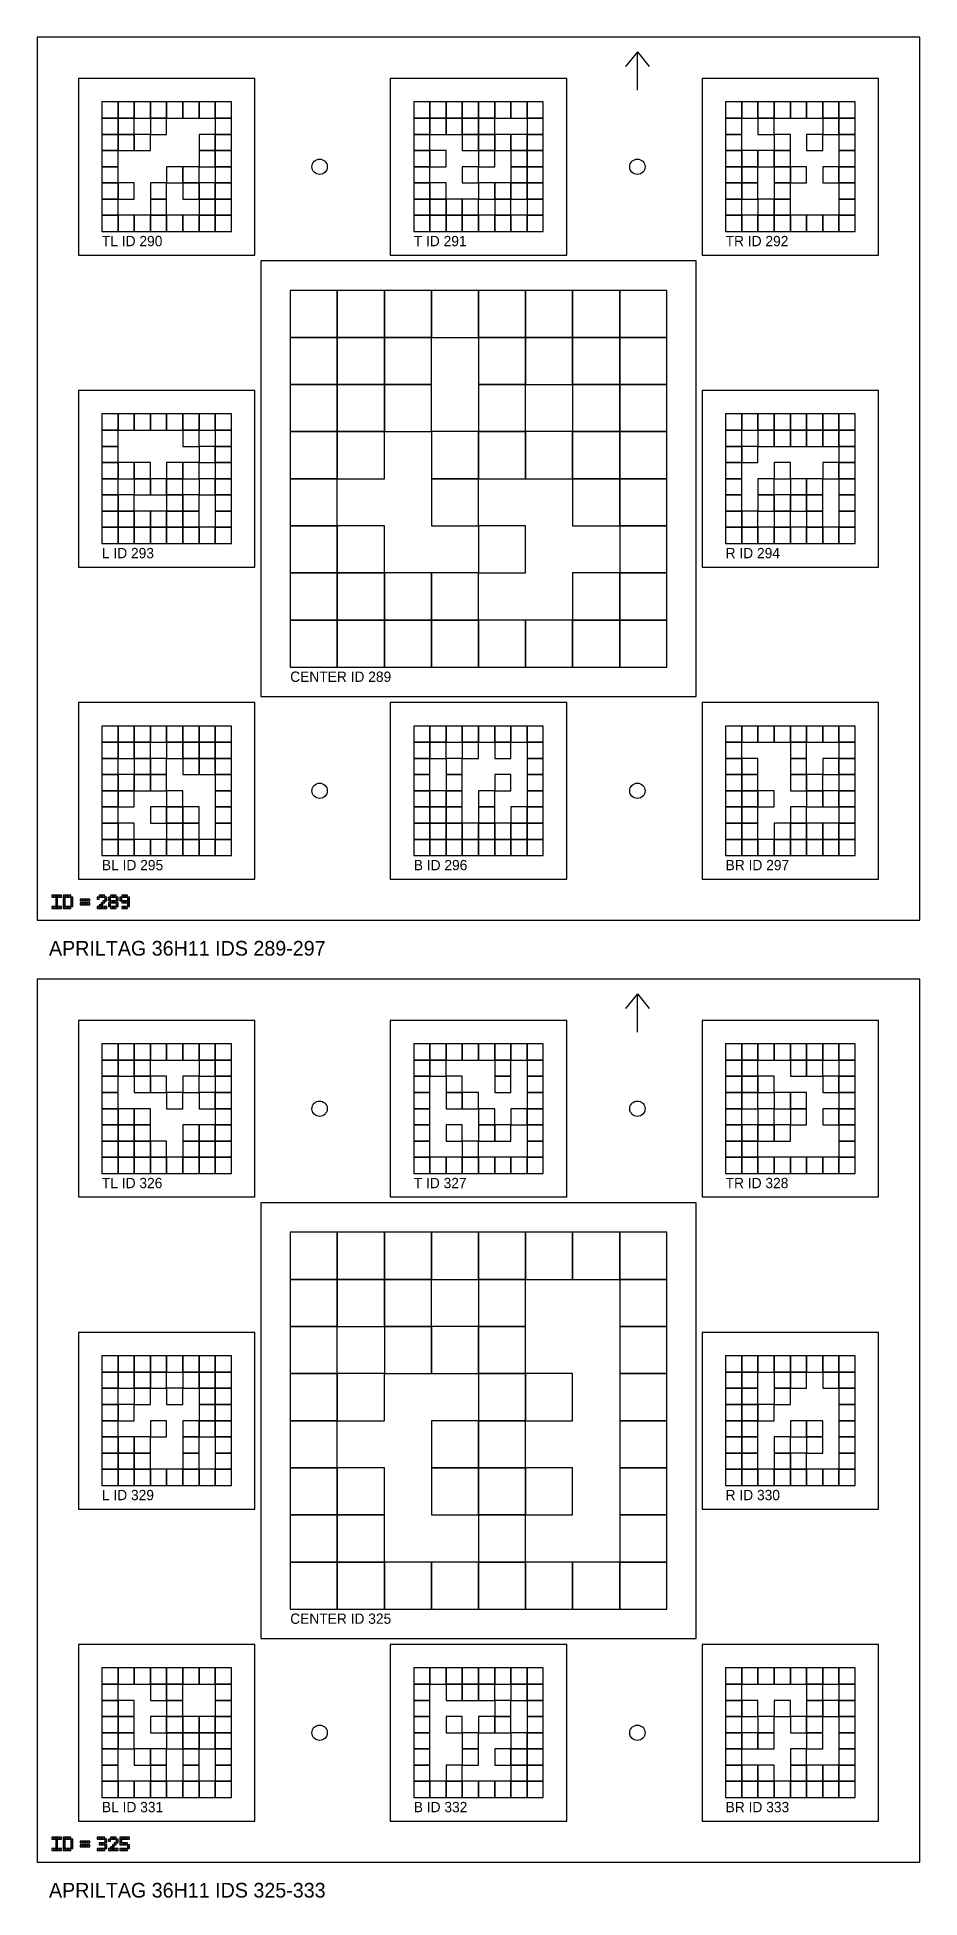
# Model space of a CAD drawing. Extents: x 0 to 1260, y -12 to 1580.
# Drawn here: x 320 to 620, y 948 to 1580 of the extents above; entities that cross this region are included whole.
import ezdxf

# ---------------------------------------------------------------- set-up
doc = ezdxf.new("R2010")
doc.units = 0
for name, color, linetype in [('BLACK_POCKET', 7, 'CONTINUOUS'), ('BOARD_TEXT', 7, 'CONTINUOUS'), ('CUT', 7, 'CONTINUOUS'), ('LABEL', 3, 'CONTINUOUS'), ('MOUNT_HOLE', 6, 'CONTINUOUS'), ('ORIENTATION', 7, 'CONTINUOUS'), ('QUIET_ZONE', 5, 'CONTINUOUS'), ('TAG_BOUNDARY', 8, 'CONTINUOUS')]:
    doc.layers.add(name, color=color, linetype=linetype)

msp = doc.modelspace()

# ---------------------------------------------------------------- texts
at = {"layer": 'LABEL'}
for s, height, p in [('TL ID 290', 3.5, (342, 1509)), ('T ID 291', 3.5, (448, 1509)), ('TR ID 292', 3.5, (554, 1509)), ('L ID 293', 3.5, (342, 1403)), ('R ID 294', 3.5, (554, 1403)), ('CENTER ID 289', 3.5, (406, 1361)), ('BL ID 295', 3.5, (342, 1297)), ('B ID 296', 3.5, (448, 1297)), ('BR ID 297', 3.5, (554, 1297)), ('APRILTAG 36H11 IDS 289-297', 5, (324, 1268)), ('TL ID 326', 3.5, (342, 1189)), ('T ID 327', 3.5, (448, 1189)), ('TR ID 328', 3.5, (554, 1189)), ('L ID 329', 3.5, (342, 1083)), ('R ID 330', 3.5, (554, 1083)), ('CENTER ID 325', 3.5, (406, 1041)), ('BL ID 331', 3.5, (342, 977)), ('B ID 332', 3.5, (448, 977)), ('BR ID 333', 3.5, (554, 977)), ('APRILTAG 36H11 IDS 325-333', 5, (324, 948))]:
    msp.add_text(s, height=height, dxfattribs=at).set_placement(p)

# ---------------------------------------------------------------- linework, layer by layer
at = {"layer": 'BLACK_POCKET'}
for p, q in [((347.5, 1558), (342, 1558)), ((342, 1558), (342, 1552.5)), ((347.5, 1552.5), (347.5, 1558)), ((353, 1558), (347.5, 1558)), ((347.5, 1558), (347.5, 1552.5)), ((353, 1552.5), (353, 1558)), ((358.5, 1558), (353, 1558)), ((353, 1558), (353, 1552.5)), ((358.5, 1552.5), (358.5, 1558)), ((364, 1558), (358.5, 1558)), ((358.5, 1558), (358.5, 1552.5)), ((364, 1552.5), (364, 1558)), ((369.5, 1558), (364, 1558)), ((364, 1558), (364, 1552.5)), ((369.5, 1552.5), (369.5, 1558)), ((375, 1558), (369.5, 1558)), ((369.5, 1558), (369.5, 1552.5)), ((375, 1552.5), (375, 1558)), ((380.5, 1558), (375, 1558)), ((375, 1558), (375, 1552.5)), ((380.5, 1552.5), (380.5, 1558)), ((386, 1558), (380.5, 1558)), ((380.5, 1558), (380.5, 1552.5)), ((386, 1552.5), (386, 1558)), ((453.5, 1558), (448, 1558)), ((448, 1558), (448, 1552.5)), ((453.5, 1552.5), (453.5, 1558)), ((459, 1558), (453.5, 1558)), ((453.5, 1558), (453.5, 1552.5)), ((459, 1552.5), (459, 1558)), ((464.5, 1558), (459, 1558)), ((459, 1558), (459, 1552.5)), ((464.5, 1552.5), (464.5, 1558)), ((470, 1558), (464.5, 1558)), ((464.5, 1558), (464.5, 1552.5)), ((470, 1552.5), (470, 1558)), ((475.5, 1558), (470, 1558)), ((470, 1558), (470, 1552.5)), ((475.5, 1552.5), (475.5, 1558)), ((481, 1558), (475.5, 1558)), ((475.5, 1558), (475.5, 1552.5)), ((481, 1552.5), (481, 1558)), ((486.5, 1558), (481, 1558)), ((481, 1558), (481, 1552.5)), ((486.5, 1552.5), (486.5, 1558)), ((492, 1558), (486.5, 1558)), ((486.5, 1558), (486.5, 1552.5)), ((492, 1552.5), (492, 1558)), ((559.5, 1558), (554, 1558)), ((554, 1558), (554, 1552.5)), ((559.5, 1552.5), (559.5, 1558)), ((565, 1558), (559.5, 1558)), ((559.5, 1558), (559.5, 1552.5)), ((565, 1552.5), (565, 1558)), ((570.5, 1558), (565, 1558)), ((565, 1558), (565, 1552.5)), ((570.5, 1552.5), (570.5, 1558)), ((576, 1558), (570.5, 1558)), ((570.5, 1558), (570.5, 1552.5)), ((576, 1552.5), (576, 1558)), ((581.5, 1558), (576, 1558)), ((576, 1558), (576, 1552.5)), ((581.5, 1552.5), (581.5, 1558)), ((587, 1558), (581.5, 1558)), ((581.5, 1558), (581.5, 1552.5)), ((587, 1552.5), (587, 1558)), ((592.5, 1558), (587, 1558)), ((587, 1558), (587, 1552.5)), ((592.5, 1552.5), (592.5, 1558)), ((598, 1558), (592.5, 1558)), ((592.5, 1558), (592.5, 1552.5)), ((598, 1552.5), (598, 1558)), ((342, 1552.5), (347.5, 1552.5)), ((347.5, 1552.5), (342, 1552.5)), ((342, 1552.5), (342, 1547)), ((347.5, 1552.5), (353, 1552.5)), ((347.5, 1547), (347.5, 1552.5)), ((353, 1552.5), (347.5, 1552.5)), ((347.5, 1552.5), (347.5, 1547)), ((353, 1552.5), (358.5, 1552.5)), ((353, 1547), (353, 1552.5)), ((358.5, 1552.5), (364, 1552.5)), ((364, 1552.5), (358.5, 1552.5)), ((358.5, 1552.5), (358.5, 1547)), ((364, 1552.5), (369.5, 1552.5)), ((364, 1547), (364, 1552.5)), ((369.5, 1552.5), (375, 1552.5)), ((375, 1552.5), (380.5, 1552.5)), ((380.5, 1552.5), (386, 1552.5)), ((386, 1552.5), (380.5, 1552.5)), ((380.5, 1552.5), (380.5, 1547)), ((386, 1547), (386, 1552.5)), ((448, 1552.5), (453.5, 1552.5)), ((453.5, 1552.5), (448, 1552.5)), ((448, 1552.5), (448, 1547)), ((453.5, 1552.5), (459, 1552.5)), ((453.5, 1547), (453.5, 1552.5)), ((459, 1552.5), (453.5, 1552.5)), ((453.5, 1552.5), (453.5, 1547)), ((459, 1552.5), (464.5, 1552.5)), ((459, 1547), (459, 1552.5)), ((464.5, 1552.5), (459, 1552.5)), ((459, 1552.5), (459, 1547)), ((464.5, 1552.5), (470, 1552.5)), ((464.5, 1547), (464.5, 1552.5)), ((470, 1552.5), (464.5, 1552.5)), ((464.5, 1552.5), (464.5, 1547)), ((470, 1552.5), (475.5, 1552.5)), ((470, 1547), (470, 1552.5)), ((475.5, 1552.5), (470, 1552.5)), ((470, 1552.5), (470, 1547)), ((475.5, 1552.5), (481, 1552.5)), ((475.5, 1547), (475.5, 1552.5)), ((481, 1552.5), (486.5, 1552.5)), ((486.5, 1552.5), (492, 1552.5)), ((492, 1552.5), (486.5, 1552.5)), ((486.5, 1552.5), (486.5, 1547)), ((492, 1547), (492, 1552.5)), ((554, 1552.5), (559.5, 1552.5)), ((559.5, 1552.5), (554, 1552.5)), ((554, 1552.5), (554, 1547)), ((559.5, 1552.5), (565, 1552.5)), ((559.5, 1547), (559.5, 1552.5)), ((565, 1552.5), (570.5, 1552.5)), ((570.5, 1552.5), (565, 1552.5)), ((565, 1552.5), (565, 1547)), ((570.5, 1552.5), (576, 1552.5)), ((570.5, 1547), (570.5, 1552.5)), ((576, 1552.5), (581.5, 1552.5)), ((581.5, 1552.5), (587, 1552.5)), ((587, 1552.5), (592.5, 1552.5)), ((592.5, 1552.5), (587, 1552.5)), ((587, 1552.5), (587, 1547)), ((592.5, 1552.5), (598, 1552.5)), ((592.5, 1547), (592.5, 1552.5)), ((598, 1552.5), (592.5, 1552.5)), ((592.5, 1552.5), (592.5, 1547)), ((598, 1547), (598, 1552.5)), ((342, 1547), (347.5, 1547)), ((347.5, 1547), (342, 1547)), ((342, 1547), (342, 1541.5)), ((347.5, 1547), (353, 1547)), ((347.5, 1541.5), (347.5, 1547)), ((353, 1547), (347.5, 1547)), ((347.5, 1547), (347.5, 1541.5)), ((353, 1541.5), (353, 1547)), ((358.5, 1547), (353, 1547)), ((353, 1547), (353, 1541.5)), ((358.5, 1547), (364, 1547)), ((358.5, 1541.5), (358.5, 1547)), ((380.5, 1547), (375, 1547)), ((375, 1547), (375, 1541.5)), ((380.5, 1547), (386, 1547)), ((380.5, 1541.5), (380.5, 1547)), ((386, 1547), (380.5, 1547)), ((380.5, 1547), (380.5, 1541.5)), ((386, 1541.5), (386, 1547)), ((448, 1547), (453.5, 1547)), ((453.5, 1547), (448, 1547)), ((448, 1547), (448, 1541.5)), ((453.5, 1547), (459, 1547)), ((453.5, 1541.5), (453.5, 1547)), ((459, 1547), (464.5, 1547)), ((464.5, 1547), (470, 1547)), ((470, 1547), (464.5, 1547)), ((464.5, 1547), (464.5, 1541.5)), ((470, 1547), (475.5, 1547)), ((470, 1541.5), (470, 1547)), ((475.5, 1547), (470, 1547)), ((470, 1547), (470, 1541.5)), ((475.5, 1541.5), (475.5, 1547)), ((481, 1547), (475.5, 1547)), ((475.5, 1547), (475.5, 1541.5)), ((481, 1541.5), (481, 1547)), ((486.5, 1547), (481, 1547)), ((481, 1547), (481, 1541.5)), ((486.5, 1547), (492, 1547)), ((486.5, 1541.5), (486.5, 1547)), ((492, 1547), (486.5, 1547)), ((486.5, 1547), (486.5, 1541.5)), ((492, 1541.5), (492, 1547)), ((554, 1547), (559.5, 1547)), ((559.5, 1547), (554, 1547)), ((554, 1547), (554, 1541.5)), ((559.5, 1541.5), (559.5, 1547)), ((565, 1547), (570.5, 1547)), ((576, 1547), (570.5, 1547)), ((570.5, 1547), (570.5, 1541.5)), ((576, 1541.5), (576, 1547)), ((587, 1547), (581.5, 1547)), ((581.5, 1547), (581.5, 1541.5)), ((587, 1547), (592.5, 1547)), ((587, 1541.5), (587, 1547)), ((592.5, 1547), (598, 1547)), ((598, 1547), (592.5, 1547)), ((592.5, 1547), (592.5, 1541.5)), ((598, 1541.5), (598, 1547)), ((342, 1541.5), (347.5, 1541.5)), ((347.5, 1541.5), (342, 1541.5)), ((342, 1541.5), (342, 1536)), ((342, 1536), (347.5, 1536)), ((347.5, 1536), (342, 1536)), ((342, 1536), (342, 1530.5)), ((347.5, 1541.5), (353, 1541.5)), ((347.5, 1536), (347.5, 1541.5)), ((347.5, 1530.5), (347.5, 1536)), ((353, 1541.5), (358.5, 1541.5)), ((369.5, 1536), (364, 1536)), ((364, 1536), (364, 1530.5)), ((369.5, 1530.5), (369.5, 1536)), ((375, 1536), (369.5, 1536)), ((369.5, 1536), (369.5, 1530.5)), ((375, 1541.5), (380.5, 1541.5)), ((380.5, 1541.5), (375, 1541.5)), ((375, 1541.5), (375, 1536)), ((375, 1536), (380.5, 1536)), ((375, 1530.5), (375, 1536)), ((380.5, 1541.5), (386, 1541.5)), ((380.5, 1536), (380.5, 1541.5)), ((386, 1541.5), (380.5, 1541.5)), ((380.5, 1541.5), (380.5, 1536)), ((380.5, 1536), (386, 1536)), ((386, 1536), (380.5, 1536)), ((380.5, 1536), (380.5, 1530.5)), ((386, 1536), (386, 1541.5)), ((386, 1530.5), (386, 1536)), ((448, 1541.5), (453.5, 1541.5)), ((453.5, 1541.5), (448, 1541.5)), ((448, 1541.5), (448, 1536)), ((448, 1536), (453.5, 1536)), ((453.5, 1536), (448, 1536)), ((448, 1536), (448, 1530.5)), ((453.5, 1536), (453.5, 1541.5)), ((459, 1541.5), (453.5, 1541.5)), ((453.5, 1541.5), (453.5, 1536)), ((453.5, 1536), (459, 1536)), ((453.5, 1530.5), (453.5, 1536)), ((459, 1536), (459, 1541.5)), ((464.5, 1541.5), (470, 1541.5)), ((470, 1536), (464.5, 1536)), ((464.5, 1536), (464.5, 1530.5)), ((470, 1541.5), (475.5, 1541.5)), ((475.5, 1541.5), (470, 1541.5)), ((470, 1541.5), (470, 1536)), ((470, 1536), (475.5, 1536)), ((470, 1530.5), (470, 1536)), ((475.5, 1541.5), (481, 1541.5)), ((475.5, 1536), (475.5, 1541.5)), ((481, 1541.5), (486.5, 1541.5)), ((486.5, 1541.5), (481, 1541.5)), ((481, 1541.5), (481, 1536)), ((481, 1536), (486.5, 1536)), ((486.5, 1536), (481, 1536)), ((481, 1536), (481, 1530.5)), ((486.5, 1541.5), (492, 1541.5)), ((486.5, 1536), (486.5, 1541.5)), ((492, 1541.5), (486.5, 1541.5)), ((486.5, 1541.5), (486.5, 1536)), ((486.5, 1536), (492, 1536)), ((486.5, 1530.5), (486.5, 1536)), ((492, 1536), (486.5, 1536)), ((486.5, 1536), (486.5, 1530.5)), ((492, 1536), (492, 1541.5)), ((492, 1530.5), (492, 1536)), ((554, 1541.5), (559.5, 1541.5)), ((559.5, 1541.5), (554, 1541.5)), ((554, 1541.5), (554, 1536)), ((554, 1536), (559.5, 1536)), ((559.5, 1536), (554, 1536)), ((554, 1536), (554, 1530.5)), ((559.5, 1536), (559.5, 1541.5)), ((565, 1541.5), (559.5, 1541.5)), ((559.5, 1541.5), (559.5, 1536)), ((559.5, 1536), (565, 1536)), ((559.5, 1530.5), (559.5, 1536)), ((565, 1536), (559.5, 1536)), ((559.5, 1536), (559.5, 1530.5)), ((565, 1536), (565, 1541.5)), ((570.5, 1541.5), (565, 1541.5)), ((565, 1541.5), (565, 1536)), ((565, 1536), (570.5, 1536)), ((565, 1530.5), (565, 1536)), ((570.5, 1541.5), (576, 1541.5)), ((570.5, 1536), (570.5, 1541.5)), ((576, 1541.5), (570.5, 1541.5)), ((570.5, 1541.5), (570.5, 1536)), ((570.5, 1536), (576, 1536)), ((576, 1536), (570.5, 1536)), ((570.5, 1536), (570.5, 1530.5)), ((576, 1536), (576, 1541.5)), ((576, 1530.5), (576, 1536)), ((581.5, 1536), (576, 1536)), ((576, 1536), (576, 1530.5)), ((581.5, 1541.5), (587, 1541.5)), ((581.5, 1530.5), (581.5, 1536)), ((592.5, 1536), (587, 1536)), ((587, 1536), (587, 1530.5)), ((592.5, 1541.5), (598, 1541.5)), ((598, 1541.5), (592.5, 1541.5)), ((592.5, 1541.5), (592.5, 1536)), ((592.5, 1536), (598, 1536)), ((592.5, 1530.5), (592.5, 1536)), ((598, 1536), (592.5, 1536)), ((592.5, 1536), (592.5, 1530.5)), ((598, 1536), (598, 1541.5)), ((598, 1530.5), (598, 1536)), ((342, 1530.5), (347.5, 1530.5)), ((347.5, 1530.5), (342, 1530.5)), ((342, 1530.5), (342, 1525)), ((347.5, 1525), (347.5, 1530.5)), ((353, 1530.5), (347.5, 1530.5)), ((347.5, 1530.5), (347.5, 1525)), ((353, 1525), (353, 1530.5)), ((364, 1530.5), (358.5, 1530.5)), ((358.5, 1530.5), (358.5, 1525)), ((364, 1530.5), (369.5, 1530.5)), ((364, 1525), (364, 1530.5)), ((369.5, 1530.5), (375, 1530.5)), ((375, 1530.5), (369.5, 1530.5)), ((369.5, 1530.5), (369.5, 1525)), ((375, 1525), (375, 1530.5)), ((380.5, 1530.5), (375, 1530.5)), ((375, 1530.5), (375, 1525)), ((380.5, 1530.5), (386, 1530.5)), ((380.5, 1525), (380.5, 1530.5)), ((386, 1530.5), (380.5, 1530.5)), ((380.5, 1530.5), (380.5, 1525)), ((386, 1525), (386, 1530.5)), ((448, 1530.5), (453.5, 1530.5)), ((453.5, 1530.5), (448, 1530.5)), ((448, 1530.5), (448, 1525)), ((453.5, 1525), (453.5, 1530.5)), ((459, 1530.5), (453.5, 1530.5)), ((453.5, 1530.5), (453.5, 1525)), ((459, 1525), (459, 1530.5)), ((464.5, 1530.5), (470, 1530.5)), ((475.5, 1530.5), (470, 1530.5)), ((470, 1530.5), (470, 1525)), ((475.5, 1525), (475.5, 1530.5)), ((481, 1530.5), (475.5, 1530.5)), ((475.5, 1530.5), (475.5, 1525)), ((481, 1530.5), (486.5, 1530.5)), ((481, 1525), (481, 1530.5)), ((486.5, 1530.5), (481, 1530.5)), ((481, 1530.5), (481, 1525)), ((486.5, 1530.5), (492, 1530.5)), ((486.5, 1525), (486.5, 1530.5)), ((492, 1530.5), (486.5, 1530.5)), ((486.5, 1530.5), (486.5, 1525)), ((492, 1525), (492, 1530.5)), ((554, 1530.5), (559.5, 1530.5)), ((559.5, 1530.5), (554, 1530.5)), ((554, 1530.5), (554, 1525)), ((559.5, 1530.5), (565, 1530.5)), ((559.5, 1525), (559.5, 1530.5)), ((565, 1530.5), (559.5, 1530.5)), ((559.5, 1530.5), (559.5, 1525)), ((565, 1525), (565, 1530.5)), ((570.5, 1530.5), (576, 1530.5)), ((576, 1530.5), (570.5, 1530.5)), ((570.5, 1530.5), (570.5, 1525)), ((576, 1530.5), (581.5, 1530.5)), ((576, 1525), (576, 1530.5)), ((587, 1530.5), (592.5, 1530.5)), ((592.5, 1530.5), (598, 1530.5)), ((598, 1530.5), (592.5, 1530.5)), ((592.5, 1530.5), (592.5, 1525)), ((598, 1525), (598, 1530.5)), ((342, 1525), (347.5, 1525)), ((347.5, 1525), (342, 1525)), ((342, 1525), (342, 1519.5)), ((347.5, 1525), (353, 1525)), ((347.5, 1519.5), (347.5, 1525)), ((358.5, 1525), (364, 1525)), ((364, 1525), (358.5, 1525)), ((358.5, 1525), (358.5, 1519.5)), ((364, 1519.5), (364, 1525)), ((369.5, 1525), (375, 1525)), ((375, 1525), (380.5, 1525)), ((380.5, 1525), (375, 1525)), ((375, 1525), (375, 1519.5)), ((380.5, 1525), (386, 1525)), ((380.5, 1519.5), (380.5, 1525)), ((386, 1525), (380.5, 1525)), ((380.5, 1525), (380.5, 1519.5)), ((386, 1519.5), (386, 1525)), ((448, 1525), (453.5, 1525)), ((453.5, 1525), (448, 1525)), ((448, 1525), (448, 1519.5)), ((453.5, 1525), (459, 1525)), ((453.5, 1519.5), (453.5, 1525)), ((459, 1525), (453.5, 1525)), ((453.5, 1525), (453.5, 1519.5)), ((459, 1519.5), (459, 1525)), ((464.5, 1525), (459, 1525)), ((459, 1525), (459, 1519.5)), ((464.5, 1519.5), (464.5, 1525)), ((470, 1525), (464.5, 1525)), ((464.5, 1525), (464.5, 1519.5)), ((470, 1525), (475.5, 1525)), ((470, 1519.5), (470, 1525)), ((475.5, 1525), (481, 1525)), ((481, 1525), (475.5, 1525)), ((475.5, 1525), (475.5, 1519.5)), ((481, 1525), (486.5, 1525)), ((481, 1519.5), (481, 1525)), ((486.5, 1525), (492, 1525)), ((492, 1525), (486.5, 1525)), ((486.5, 1525), (486.5, 1519.5)), ((492, 1519.5), (492, 1525)), ((554, 1525), (559.5, 1525)), ((559.5, 1525), (554, 1525)), ((554, 1525), (554, 1519.5)), ((559.5, 1525), (565, 1525)), ((559.5, 1519.5), (559.5, 1525)), ((570.5, 1525), (565, 1525)), ((565, 1525), (565, 1519.5)), ((570.5, 1525), (576, 1525)), ((570.5, 1519.5), (570.5, 1525)), ((576, 1525), (570.5, 1525)), ((570.5, 1525), (570.5, 1519.5)), ((576, 1519.5), (576, 1525)), ((592.5, 1525), (598, 1525)), ((598, 1525), (592.5, 1525)), ((592.5, 1525), (592.5, 1519.5)), ((598, 1519.5), (598, 1525)), ((342, 1519.5), (347.5, 1519.5)), ((347.5, 1519.5), (342, 1519.5)), ((342, 1519.5), (342, 1514)), ((347.5, 1514), (347.5, 1519.5)), ((353, 1519.5), (347.5, 1519.5)), ((347.5, 1519.5), (347.5, 1514)), ((353, 1514), (353, 1519.5)), ((358.5, 1519.5), (353, 1519.5)), ((353, 1519.5), (353, 1514)), ((358.5, 1519.5), (364, 1519.5)), ((358.5, 1514), (358.5, 1519.5)), ((364, 1519.5), (358.5, 1519.5)), ((358.5, 1519.5), (358.5, 1514)), ((364, 1514), (364, 1519.5)), ((369.5, 1519.5), (364, 1519.5)), ((364, 1519.5), (364, 1514)), ((369.5, 1514), (369.5, 1519.5)), ((375, 1519.5), (369.5, 1519.5)), ((369.5, 1519.5), (369.5, 1514)), ((375, 1519.5), (380.5, 1519.5)), ((375, 1514), (375, 1519.5)), ((380.5, 1519.5), (375, 1519.5)), ((375, 1519.5), (375, 1514)), ((380.5, 1519.5), (386, 1519.5)), ((380.5, 1514), (380.5, 1519.5)), ((386, 1519.5), (380.5, 1519.5)), ((380.5, 1519.5), (380.5, 1514)), ((386, 1514), (386, 1519.5)), ((448, 1519.5), (453.5, 1519.5)), ((453.5, 1519.5), (448, 1519.5)), ((448, 1519.5), (448, 1514)), ((453.5, 1519.5), (459, 1519.5)), ((453.5, 1514), (453.5, 1519.5)), ((459, 1519.5), (453.5, 1519.5)), ((453.5, 1519.5), (453.5, 1514)), ((459, 1519.5), (464.5, 1519.5)), ((459, 1514), (459, 1519.5)), ((464.5, 1519.5), (459, 1519.5)), ((459, 1519.5), (459, 1514)), ((464.5, 1519.5), (470, 1519.5)), ((464.5, 1514), (464.5, 1519.5)), ((470, 1519.5), (464.5, 1519.5)), ((464.5, 1519.5), (464.5, 1514)), ((470, 1514), (470, 1519.5)), ((475.5, 1519.5), (470, 1519.5)), ((470, 1519.5), (470, 1514)), ((475.5, 1519.5), (481, 1519.5)), ((475.5, 1514), (475.5, 1519.5)), ((481, 1519.5), (475.5, 1519.5)), ((475.5, 1519.5), (475.5, 1514)), ((481, 1514), (481, 1519.5)), ((486.5, 1519.5), (481, 1519.5)), ((481, 1519.5), (481, 1514)), ((486.5, 1519.5), (492, 1519.5)), ((486.5, 1514), (486.5, 1519.5)), ((492, 1519.5), (486.5, 1519.5)), ((486.5, 1519.5), (486.5, 1514)), ((492, 1514), (492, 1519.5)), ((554, 1519.5), (559.5, 1519.5)), ((559.5, 1519.5), (554, 1519.5)), ((554, 1519.5), (554, 1514)), ((559.5, 1514), (559.5, 1519.5)), ((565, 1519.5), (559.5, 1519.5)), ((559.5, 1519.5), (559.5, 1514)), ((565, 1519.5), (570.5, 1519.5)), ((565, 1514), (565, 1519.5)), ((570.5, 1519.5), (565, 1519.5)), ((565, 1519.5), (565, 1514)), ((570.5, 1519.5), (576, 1519.5)), ((570.5, 1514), (570.5, 1519.5)), ((576, 1519.5), (570.5, 1519.5)), ((570.5, 1519.5), (570.5, 1514)), ((576, 1514), (576, 1519.5)), ((581.5, 1519.5), (576, 1519.5)), ((576, 1519.5), (576, 1514)), ((581.5, 1514), (581.5, 1519.5)), ((587, 1519.5), (581.5, 1519.5)), ((581.5, 1519.5), (581.5, 1514)), ((587, 1514), (587, 1519.5)), ((592.5, 1519.5), (587, 1519.5)), ((587, 1519.5), (587, 1514)), ((592.5, 1519.5), (598, 1519.5)), ((592.5, 1514), (592.5, 1519.5)), ((598, 1519.5), (592.5, 1519.5)), ((592.5, 1519.5), (592.5, 1514)), ((598, 1514), (598, 1519.5)), ((342, 1514), (347.5, 1514)), ((347.5, 1514), (353, 1514)), ((353, 1514), (358.5, 1514)), ((358.5, 1514), (364, 1514)), ((364, 1514), (369.5, 1514)), ((369.5, 1514), (375, 1514)), ((375, 1514), (380.5, 1514)), ((380.5, 1514), (386, 1514)), ((448, 1514), (453.5, 1514)), ((453.5, 1514), (459, 1514)), ((459, 1514), (464.5, 1514)), ((464.5, 1514), (470, 1514)), ((470, 1514), (475.5, 1514)), ((475.5, 1514), (481, 1514)), ((481, 1514), (486.5, 1514)), ((486.5, 1514), (492, 1514)), ((554, 1514), (559.5, 1514)), ((559.5, 1514), (565, 1514)), ((565, 1514), (570.5, 1514)), ((570.5, 1514), (576, 1514)), ((576, 1514), (581.5, 1514)), ((581.5, 1514), (587, 1514)), ((587, 1514), (592.5, 1514)), ((592.5, 1514), (598, 1514)), ((422, 1494), (406, 1494)), ((406, 1494), (406, 1478)), ((422, 1478), (422, 1494)), ((438, 1494), (422, 1494)), ((422, 1494), (422, 1478)), ((438, 1478), (438, 1494)), ((454, 1494), (438, 1494)), ((438, 1494), (438, 1478)), ((454, 1478), (454, 1494)), ((470, 1494), (454, 1494)), ((454, 1494), (454, 1478)), ((470, 1478), (470, 1494)), ((486, 1494), (470, 1494)), ((470, 1494), (470, 1478)), ((486, 1478), (486, 1494)), ((502, 1494), (486, 1494)), ((486, 1494), (486, 1478)), ((502, 1478), (502, 1494)), ((518, 1494), (502, 1494)), ((502, 1494), (502, 1478)), ((518, 1478), (518, 1494)), ((534, 1494), (518, 1494)), ((518, 1494), (518, 1478)), ((534, 1478), (534, 1494)), ((406, 1478), (422, 1478)), ((422, 1478), (406, 1478)), ((406, 1478), (406, 1462)), ((422, 1478), (438, 1478)), ((422, 1462), (422, 1478)), ((438, 1478), (422, 1478)), ((422, 1478), (422, 1462)), ((438, 1478), (454, 1478)), ((438, 1462), (438, 1478)), ((454, 1478), (438, 1478)), ((438, 1478), (438, 1462)), ((454, 1478), (470, 1478)), ((454, 1462), (454, 1478)), ((470, 1478), (486, 1478)), ((486, 1478), (470, 1478)), ((470, 1478), (470, 1462)), ((486, 1478), (502, 1478)), ((486, 1462), (486, 1478)), ((502, 1478), (486, 1478)), ((486, 1478), (486, 1462)), ((502, 1478), (518, 1478)), ((502, 1462), (502, 1478)), ((518, 1478), (502, 1478)), ((502, 1478), (502, 1462)), ((518, 1478), (534, 1478)), ((518, 1462), (518, 1478)), ((534, 1478), (518, 1478)), ((518, 1478), (518, 1462)), ((534, 1462), (534, 1478)), ((406, 1462), (422, 1462)), ((422, 1462), (406, 1462)), ((406, 1462), (406, 1446)), ((422, 1462), (438, 1462)), ((422, 1446), (422, 1462)), ((438, 1462), (422, 1462)), ((422, 1462), (422, 1446)), ((438, 1462), (454, 1462)), ((438, 1446), (438, 1462)), ((454, 1462), (438, 1462)), ((438, 1462), (438, 1446)), ((454, 1446), (454, 1462)), ((470, 1462), (486, 1462)), ((486, 1462), (470, 1462)), ((470, 1462), (470, 1446)), ((486, 1462), (502, 1462)), ((486, 1446), (486, 1462)), ((502, 1462), (518, 1462)), ((518, 1462), (502, 1462)), ((502, 1462), (502, 1446)), ((518, 1462), (534, 1462)), ((518, 1446), (518, 1462)), ((534, 1462), (518, 1462)), ((518, 1462), (518, 1446)), ((534, 1446), (534, 1462)), ((347.5, 1452), (342, 1452)), ((342, 1452), (342, 1446.5)), ((347.5, 1446.5), (347.5, 1452)), ((353, 1452), (347.5, 1452)), ((347.5, 1452), (347.5, 1446.5)), ((353, 1446.5), (353, 1452)), ((358.5, 1452), (353, 1452)), ((353, 1452), (353, 1446.5)), ((358.5, 1446.5), (358.5, 1452)), ((364, 1452), (358.5, 1452)), ((358.5, 1452), (358.5, 1446.5)), ((364, 1446.5), (364, 1452)), ((369.5, 1452), (364, 1452)), ((364, 1452), (364, 1446.5)), ((369.5, 1446.5), (369.5, 1452)), ((375, 1452), (369.5, 1452)), ((369.5, 1452), (369.5, 1446.5)), ((375, 1446.5), (375, 1452)), ((380.5, 1452), (375, 1452)), ((375, 1452), (375, 1446.5)), ((380.5, 1446.5), (380.5, 1452)), ((386, 1452), (380.5, 1452)), ((380.5, 1452), (380.5, 1446.5)), ((386, 1446.5), (386, 1452)), ((559.5, 1452), (554, 1452)), ((554, 1452), (554, 1446.5)), ((559.5, 1446.5), (559.5, 1452)), ((565, 1452), (559.5, 1452)), ((559.5, 1452), (559.5, 1446.5)), ((565, 1446.5), (565, 1452)), ((570.5, 1452), (565, 1452)), ((565, 1452), (565, 1446.5)), ((570.5, 1446.5), (570.5, 1452)), ((576, 1452), (570.5, 1452)), ((570.5, 1452), (570.5, 1446.5)), ((576, 1446.5), (576, 1452)), ((581.5, 1452), (576, 1452)), ((576, 1452), (576, 1446.5)), ((581.5, 1446.5), (581.5, 1452)), ((587, 1452), (581.5, 1452)), ((581.5, 1452), (581.5, 1446.5)), ((587, 1446.5), (587, 1452)), ((592.5, 1452), (587, 1452)), ((587, 1452), (587, 1446.5)), ((592.5, 1446.5), (592.5, 1452)), ((598, 1452), (592.5, 1452)), ((592.5, 1452), (592.5, 1446.5)), ((598, 1446.5), (598, 1452)), ((342, 1446.5), (347.5, 1446.5)), ((347.5, 1446.5), (342, 1446.5)), ((342, 1446.5), (342, 1441)), ((347.5, 1446.5), (353, 1446.5)), ((347.5, 1441), (347.5, 1446.5)), ((353, 1446.5), (358.5, 1446.5)), ((358.5, 1446.5), (364, 1446.5)), ((364, 1446.5), (369.5, 1446.5)), ((369.5, 1446.5), (375, 1446.5)), ((375, 1446.5), (369.5, 1446.5)), ((369.5, 1446.5), (369.5, 1441)), ((375, 1446.5), (380.5, 1446.5)), ((375, 1441), (375, 1446.5)), ((380.5, 1446.5), (386, 1446.5)), ((386, 1446.5), (380.5, 1446.5)), ((380.5, 1446.5), (380.5, 1441)), ((386, 1441), (386, 1446.5)), ((406, 1446), (422, 1446)), ((422, 1446), (406, 1446)), ((406, 1446), (406, 1430)), ((422, 1446), (438, 1446)), ((422, 1430), (422, 1446)), ((438, 1446), (422, 1446)), ((422, 1446), (422, 1430)), ((438, 1446), (454, 1446)), ((438, 1430), (438, 1446)), ((470, 1446), (454, 1446)), ((454, 1446), (454, 1430)), ((470, 1446), (486, 1446)), ((470, 1430), (470, 1446)), ((486, 1446), (470, 1446)), ((470, 1446), (470, 1430)), ((486, 1430), (486, 1446)), ((502, 1446), (486, 1446)), ((486, 1446), (486, 1430)), ((502, 1446), (518, 1446)), ((502, 1430), (502, 1446)), ((518, 1446), (502, 1446)), ((502, 1446), (502, 1430)), ((518, 1446), (534, 1446)), ((518, 1430), (518, 1446)), ((534, 1446), (518, 1446)), ((518, 1446), (518, 1430)), ((534, 1430), (534, 1446)), ((554, 1446.5), (559.5, 1446.5)), ((559.5, 1446.5), (554, 1446.5)), ((554, 1446.5), (554, 1441)), ((559.5, 1446.5), (565, 1446.5)), ((559.5, 1441), (559.5, 1446.5)), ((565, 1446.5), (570.5, 1446.5)), ((570.5, 1446.5), (565, 1446.5)), ((565, 1446.5), (565, 1441)), ((570.5, 1446.5), (576, 1446.5)), ((570.5, 1441), (570.5, 1446.5)), ((576, 1446.5), (570.5, 1446.5)), ((570.5, 1446.5), (570.5, 1441)), ((576, 1446.5), (581.5, 1446.5)), ((576, 1441), (576, 1446.5)), ((581.5, 1446.5), (576, 1446.5)), ((576, 1446.5), (576, 1441)), ((581.5, 1446.5), (587, 1446.5)), ((581.5, 1441), (581.5, 1446.5)), ((587, 1446.5), (581.5, 1446.5)), ((581.5, 1446.5), (581.5, 1441)), ((587, 1446.5), (592.5, 1446.5)), ((587, 1441), (587, 1446.5)), ((592.5, 1446.5), (587, 1446.5)), ((587, 1446.5), (587, 1441)), ((592.5, 1446.5), (598, 1446.5)), ((592.5, 1441), (592.5, 1446.5)), ((598, 1446.5), (592.5, 1446.5)), ((592.5, 1446.5), (592.5, 1441)), ((598, 1441), (598, 1446.5)), ((342, 1441), (347.5, 1441)), ((347.5, 1441), (342, 1441)), ((342, 1441), (342, 1435.5)), ((342, 1435.5), (347.5, 1435.5)), ((347.5, 1435.5), (342, 1435.5)), ((342, 1435.5), (342, 1430)), ((347.5, 1435.5), (347.5, 1441)), ((347.5, 1430), (347.5, 1435.5)), ((353, 1435.5), (347.5, 1435.5)), ((347.5, 1435.5), (347.5, 1430)), ((353, 1430), (353, 1435.5)), ((358.5, 1435.5), (353, 1435.5)), ((353, 1435.5), (353, 1430)), ((358.5, 1430), (358.5, 1435.5)), ((369.5, 1435.5), (364, 1435.5)), ((364, 1435.5), (364, 1430)), ((369.5, 1441), (375, 1441)), ((369.5, 1430), (369.5, 1435.5)), ((375, 1435.5), (369.5, 1435.5)), ((369.5, 1435.5), (369.5, 1430)), ((380.5, 1441), (375, 1441)), ((375, 1441), (375, 1435.5)), ((375, 1435.5), (380.5, 1435.5)), ((375, 1430), (375, 1435.5)), ((380.5, 1441), (386, 1441)), ((380.5, 1435.5), (380.5, 1441)), ((386, 1441), (380.5, 1441)), ((380.5, 1441), (380.5, 1435.5)), ((380.5, 1435.5), (386, 1435.5)), ((386, 1435.5), (380.5, 1435.5)), ((380.5, 1435.5), (380.5, 1430)), ((386, 1435.5), (386, 1441)), ((386, 1430), (386, 1435.5)), ((554, 1441), (559.5, 1441)), ((559.5, 1441), (554, 1441)), ((554, 1441), (554, 1435.5)), ((554, 1435.5), (559.5, 1435.5)), ((559.5, 1435.5), (554, 1435.5)), ((554, 1435.5), (554, 1430)), ((559.5, 1435.5), (559.5, 1441)), ((565, 1441), (559.5, 1441)), ((559.5, 1441), (559.5, 1435.5)), ((559.5, 1435.5), (565, 1435.5)), ((559.5, 1430), (559.5, 1435.5)), ((565, 1441), (570.5, 1441)), ((565, 1435.5), (565, 1441)), ((570.5, 1441), (576, 1441)), ((576, 1435.5), (570.5, 1435.5)), ((570.5, 1435.5), (570.5, 1430)), ((576, 1441), (581.5, 1441)), ((576, 1430), (576, 1435.5)), ((581.5, 1441), (587, 1441)), ((587, 1441), (592.5, 1441)), ((592.5, 1435.5), (587, 1435.5)), ((587, 1435.5), (587, 1430)), ((592.5, 1441), (598, 1441)), ((598, 1441), (592.5, 1441)), ((592.5, 1441), (592.5, 1435.5)), ((592.5, 1435.5), (598, 1435.5)), ((592.5, 1430), (592.5, 1435.5)), ((598, 1435.5), (592.5, 1435.5)), ((592.5, 1435.5), (592.5, 1430)), ((598, 1435.5), (598, 1441)), ((598, 1430), (598, 1435.5)), ((342, 1430), (347.5, 1430)), ((347.5, 1430), (342, 1430)), ((342, 1430), (342, 1424.5)), ((347.5, 1430), (353, 1430)), ((347.5, 1424.5), (347.5, 1430)), ((353, 1430), (358.5, 1430)), ((358.5, 1430), (353, 1430)), ((353, 1430), (353, 1424.5)), ((358.5, 1424.5), (358.5, 1430)), ((364, 1430), (358.5, 1430)), ((358.5, 1430), (358.5, 1424.5)), ((364, 1430), (369.5, 1430)), ((364, 1424.5), (364, 1430)), ((369.5, 1430), (364, 1430)), ((364, 1430), (364, 1424.5)), ((369.5, 1430), (375, 1430)), ((369.5, 1424.5), (369.5, 1430)), ((380.5, 1430), (375, 1430)), ((375, 1430), (375, 1424.5)), ((380.5, 1430), (386, 1430)), ((380.5, 1424.5), (380.5, 1430)), ((386, 1430), (380.5, 1430)), ((380.5, 1430), (380.5, 1424.5)), ((386, 1424.5), (386, 1430)), ((406, 1430), (422, 1430)), ((422, 1430), (406, 1430)), ((406, 1430), (406, 1414)), ((422, 1430), (438, 1430)), ((422, 1414), (422, 1430)), ((454, 1430), (470, 1430)), ((470, 1430), (454, 1430)), ((454, 1430), (454, 1414)), ((470, 1430), (486, 1430)), ((470, 1414), (470, 1430)), ((486, 1430), (502, 1430)), ((502, 1430), (518, 1430)), ((518, 1430), (502, 1430)), ((502, 1430), (502, 1414)), ((518, 1430), (534, 1430)), ((518, 1414), (518, 1430)), ((534, 1430), (518, 1430)), ((518, 1430), (518, 1414)), ((534, 1414), (534, 1430)), ((554, 1430), (559.5, 1430)), ((559.5, 1430), (554, 1430)), ((554, 1430), (554, 1424.5)), ((559.5, 1424.5), (559.5, 1430)), ((570.5, 1430), (565, 1430)), ((565, 1430), (565, 1424.5)), ((570.5, 1430), (576, 1430)), ((570.5, 1424.5), (570.5, 1430)), ((581.5, 1430), (576, 1430)), ((576, 1430), (576, 1424.5)), ((581.5, 1424.5), (581.5, 1430)), ((587, 1430), (581.5, 1430)), ((581.5, 1430), (581.5, 1424.5)), ((587, 1430), (592.5, 1430)), ((587, 1424.5), (587, 1430)), ((592.5, 1430), (598, 1430)), ((598, 1430), (592.5, 1430)), ((592.5, 1430), (592.5, 1424.5)), ((598, 1424.5), (598, 1430)), ((342, 1424.5), (347.5, 1424.5)), ((347.5, 1424.5), (342, 1424.5)), ((342, 1424.5), (342, 1419)), ((347.5, 1419), (347.5, 1424.5)), ((353, 1424.5), (347.5, 1424.5)), ((347.5, 1424.5), (347.5, 1419)), ((353, 1424.5), (358.5, 1424.5)), ((353, 1419), (353, 1424.5)), ((358.5, 1424.5), (364, 1424.5)), ((364, 1424.5), (369.5, 1424.5)), ((369.5, 1424.5), (364, 1424.5)), ((364, 1424.5), (364, 1419)), ((369.5, 1419), (369.5, 1424.5)), ((375, 1424.5), (369.5, 1424.5)), ((369.5, 1424.5), (369.5, 1419)), ((375, 1424.5), (380.5, 1424.5)), ((375, 1419), (375, 1424.5)), ((380.5, 1424.5), (386, 1424.5)), ((386, 1424.5), (380.5, 1424.5)), ((380.5, 1424.5), (380.5, 1419)), ((386, 1419), (386, 1424.5)), ((554, 1424.5), (559.5, 1424.5)), ((559.5, 1424.5), (554, 1424.5)), ((554, 1424.5), (554, 1419)), ((559.5, 1419), (559.5, 1424.5)), ((565, 1424.5), (570.5, 1424.5)), ((570.5, 1424.5), (565, 1424.5)), ((565, 1424.5), (565, 1419)), ((570.5, 1419), (570.5, 1424.5)), ((576, 1424.5), (570.5, 1424.5)), ((570.5, 1424.5), (570.5, 1419)), ((576, 1424.5), (581.5, 1424.5)), ((576, 1419), (576, 1424.5)), ((581.5, 1424.5), (576, 1424.5)), ((576, 1424.5), (576, 1419)), ((581.5, 1424.5), (587, 1424.5)), ((581.5, 1419), (581.5, 1424.5)), ((587, 1424.5), (581.5, 1424.5)), ((581.5, 1424.5), (581.5, 1419)), ((587, 1419), (587, 1424.5)), ((592.5, 1424.5), (598, 1424.5)), ((598, 1424.5), (592.5, 1424.5)), ((592.5, 1424.5), (592.5, 1419)), ((598, 1419), (598, 1424.5)), ((342, 1419), (347.5, 1419)), ((347.5, 1419), (342, 1419)), ((342, 1419), (342, 1413.5)), ((347.5, 1419), (353, 1419)), ((347.5, 1413.5), (347.5, 1419)), ((353, 1419), (347.5, 1419)), ((347.5, 1419), (347.5, 1413.5)), ((353, 1413.5), (353, 1419)), ((358.5, 1419), (353, 1419)), ((353, 1419), (353, 1413.5)), ((358.5, 1413.5), (358.5, 1419)), ((364, 1419), (358.5, 1419)), ((358.5, 1419), (358.5, 1413.5)), ((364, 1419), (369.5, 1419)), ((364, 1413.5), (364, 1419)), ((369.5, 1419), (364, 1419)), ((364, 1419), (364, 1413.5)), ((369.5, 1419), (375, 1419)), ((369.5, 1413.5), (369.5, 1419)), ((375, 1419), (369.5, 1419)), ((369.5, 1419), (369.5, 1413.5)), ((375, 1413.5), (375, 1419)), ((380.5, 1419), (386, 1419)), ((386, 1419), (380.5, 1419)), ((380.5, 1419), (380.5, 1413.5)), ((386, 1413.5), (386, 1419)), ((554, 1419), (559.5, 1419)), ((559.5, 1419), (554, 1419)), ((554, 1419), (554, 1413.5)), ((559.5, 1413.5), (559.5, 1419)), ((565, 1419), (559.5, 1419)), ((559.5, 1419), (559.5, 1413.5)), ((565, 1419), (570.5, 1419)), ((565, 1413.5), (565, 1419)), ((570.5, 1419), (576, 1419)), ((576, 1419), (570.5, 1419)), ((570.5, 1419), (570.5, 1413.5)), ((576, 1419), (581.5, 1419)), ((576, 1413.5), (576, 1419)), ((581.5, 1419), (587, 1419)), ((587, 1419), (581.5, 1419)), ((581.5, 1419), (581.5, 1413.5)), ((587, 1413.5), (587, 1419)), ((592.5, 1419), (598, 1419)), ((598, 1419), (592.5, 1419)), ((592.5, 1419), (592.5, 1413.5)), ((598, 1413.5), (598, 1419)), ((342, 1413.5), (347.5, 1413.5)), ((347.5, 1413.5), (342, 1413.5)), ((342, 1413.5), (342, 1408)), ((347.5, 1413.5), (353, 1413.5)), ((347.5, 1408), (347.5, 1413.5)), ((353, 1413.5), (347.5, 1413.5)), ((347.5, 1413.5), (347.5, 1408)), ((353, 1413.5), (358.5, 1413.5)), ((353, 1408), (353, 1413.5)), ((358.5, 1413.5), (353, 1413.5)), ((353, 1413.5), (353, 1408)), ((358.5, 1413.5), (364, 1413.5)), ((358.5, 1408), (358.5, 1413.5)), ((364, 1413.5), (358.5, 1413.5)), ((358.5, 1413.5), (358.5, 1408)), ((364, 1413.5), (369.5, 1413.5)), ((364, 1408), (364, 1413.5)), ((369.5, 1413.5), (364, 1413.5)), ((364, 1413.5), (364, 1408)), ((369.5, 1413.5), (375, 1413.5)), ((369.5, 1408), (369.5, 1413.5)), ((375, 1413.5), (369.5, 1413.5)), ((369.5, 1413.5), (369.5, 1408)), ((375, 1408), (375, 1413.5)), ((380.5, 1413.5), (375, 1413.5)), ((375, 1413.5), (375, 1408)), ((380.5, 1413.5), (386, 1413.5)), ((380.5, 1408), (380.5, 1413.5)), ((386, 1413.5), (380.5, 1413.5)), ((380.5, 1413.5), (380.5, 1408)), ((386, 1408), (386, 1413.5)), ((406, 1414), (422, 1414)), ((422, 1414), (406, 1414)), ((406, 1414), (406, 1398)), ((422, 1398), (422, 1414)), ((438, 1414), (422, 1414)), ((422, 1414), (422, 1398)), ((438, 1398), (438, 1414)), ((454, 1414), (470, 1414)), ((486, 1414), (470, 1414)), ((470, 1414), (470, 1398)), ((486, 1398), (486, 1414)), ((502, 1414), (518, 1414)), ((518, 1414), (534, 1414)), ((534, 1414), (518, 1414)), ((518, 1414), (518, 1398)), ((534, 1398), (534, 1414)), ((554, 1413.5), (559.5, 1413.5)), ((559.5, 1413.5), (554, 1413.5)), ((554, 1413.5), (554, 1408)), ((559.5, 1413.5), (565, 1413.5)), ((559.5, 1408), (559.5, 1413.5)), ((565, 1413.5), (559.5, 1413.5)), ((559.5, 1413.5), (559.5, 1408)), ((565, 1408), (565, 1413.5)), ((570.5, 1413.5), (565, 1413.5)), ((565, 1413.5), (565, 1408)), ((570.5, 1413.5), (576, 1413.5)), ((570.5, 1408), (570.5, 1413.5)), ((576, 1413.5), (570.5, 1413.5)), ((570.5, 1413.5), (570.5, 1408)), ((576, 1408), (576, 1413.5)), ((581.5, 1413.5), (576, 1413.5)), ((576, 1413.5), (576, 1408)), ((581.5, 1413.5), (587, 1413.5)), ((581.5, 1408), (581.5, 1413.5)), ((587, 1413.5), (581.5, 1413.5)), ((581.5, 1413.5), (581.5, 1408)), ((587, 1408), (587, 1413.5)), ((592.5, 1413.5), (587, 1413.5)), ((587, 1413.5), (587, 1408)), ((592.5, 1413.5), (598, 1413.5)), ((592.5, 1408), (592.5, 1413.5)), ((598, 1413.5), (592.5, 1413.5)), ((592.5, 1413.5), (592.5, 1408)), ((598, 1408), (598, 1413.5)), ((342, 1408), (347.5, 1408)), ((347.5, 1408), (353, 1408)), ((353, 1408), (358.5, 1408)), ((358.5, 1408), (364, 1408)), ((364, 1408), (369.5, 1408)), ((369.5, 1408), (375, 1408)), ((375, 1408), (380.5, 1408)), ((380.5, 1408), (386, 1408)), ((554, 1408), (559.5, 1408)), ((559.5, 1408), (565, 1408)), ((565, 1408), (570.5, 1408)), ((570.5, 1408), (576, 1408)), ((576, 1408), (581.5, 1408)), ((581.5, 1408), (587, 1408)), ((587, 1408), (592.5, 1408)), ((592.5, 1408), (598, 1408)), ((406, 1398), (422, 1398)), ((422, 1398), (406, 1398)), ((406, 1398), (406, 1382)), ((422, 1398), (438, 1398)), ((422, 1382), (422, 1398)), ((438, 1398), (422, 1398)), ((422, 1398), (422, 1382)), ((438, 1382), (438, 1398)), ((454, 1398), (438, 1398)), ((438, 1398), (438, 1382)), ((454, 1382), (454, 1398)), ((470, 1398), (454, 1398)), ((454, 1398), (454, 1382)), ((470, 1398), (486, 1398)), ((470, 1382), (470, 1398)), ((518, 1398), (502, 1398)), ((502, 1398), (502, 1382)), ((518, 1398), (534, 1398)), ((518, 1382), (518, 1398)), ((534, 1398), (518, 1398)), ((518, 1398), (518, 1382)), ((534, 1382), (534, 1398)), ((406, 1382), (422, 1382)), ((422, 1382), (406, 1382)), ((406, 1382), (406, 1366)), ((422, 1382), (438, 1382)), ((422, 1366), (422, 1382)), ((438, 1382), (422, 1382)), ((422, 1382), (422, 1366)), ((438, 1382), (454, 1382)), ((438, 1366), (438, 1382)), ((454, 1382), (438, 1382)), ((438, 1382), (438, 1366)), ((454, 1382), (470, 1382)), ((454, 1366), (454, 1382)), ((470, 1382), (454, 1382)), ((454, 1382), (454, 1366)), ((470, 1366), (470, 1382)), ((486, 1382), (470, 1382)), ((470, 1382), (470, 1366)), ((486, 1366), (486, 1382)), ((502, 1382), (486, 1382)), ((486, 1382), (486, 1366)), ((502, 1382), (518, 1382)), ((502, 1366), (502, 1382)), ((518, 1382), (502, 1382)), ((502, 1382), (502, 1366)), ((518, 1382), (534, 1382)), ((518, 1366), (518, 1382)), ((534, 1382), (518, 1382)), ((518, 1382), (518, 1366)), ((534, 1366), (534, 1382)), ((406, 1366), (422, 1366)), ((422, 1366), (438, 1366)), ((438, 1366), (454, 1366)), ((454, 1366), (470, 1366)), ((470, 1366), (486, 1366)), ((486, 1366), (502, 1366)), ((502, 1366), (518, 1366)), ((518, 1366), (534, 1366)), ((347.5, 1346), (342, 1346)), ((342, 1346), (342, 1340.5)), ((342, 1340.5), (347.5, 1340.5)), ((347.5, 1340.5), (342, 1340.5)), ((342, 1340.5), (342, 1335)), ((347.5, 1340.5), (347.5, 1346)), ((353, 1346), (347.5, 1346)), ((347.5, 1346), (347.5, 1340.5)), ((347.5, 1340.5), (353, 1340.5)), ((347.5, 1335), (347.5, 1340.5)), ((353, 1340.5), (347.5, 1340.5)), ((347.5, 1340.5), (347.5, 1335)), ((353, 1340.5), (353, 1346)), ((358.5, 1346), (353, 1346)), ((353, 1346), (353, 1340.5)), ((353, 1340.5), (358.5, 1340.5)), ((353, 1335), (353, 1340.5)), ((358.5, 1340.5), (353, 1340.5)), ((353, 1340.5), (353, 1335)), ((358.5, 1340.5), (358.5, 1346)), ((364, 1346), (358.5, 1346)), ((358.5, 1346), (358.5, 1340.5)), ((358.5, 1340.5), (364, 1340.5)), ((358.5, 1335), (358.5, 1340.5)), ((364, 1340.5), (364, 1346)), ((369.5, 1346), (364, 1346)), ((364, 1346), (364, 1340.5)), ((364, 1340.5), (369.5, 1340.5)), ((369.5, 1340.5), (364, 1340.5)), ((364, 1340.5), (364, 1335)), ((369.5, 1340.5), (369.5, 1346)), ((375, 1346), (369.5, 1346)), ((369.5, 1346), (369.5, 1340.5)), ((369.5, 1340.5), (375, 1340.5)), ((369.5, 1335), (369.5, 1340.5)), ((375, 1340.5), (369.5, 1340.5)), ((369.5, 1340.5), (369.5, 1335)), ((375, 1340.5), (375, 1346)), ((380.5, 1346), (375, 1346)), ((375, 1346), (375, 1340.5)), ((375, 1340.5), (380.5, 1340.5)), ((375, 1335), (375, 1340.5)), ((380.5, 1340.5), (375, 1340.5)), ((375, 1340.5), (375, 1335)), ((380.5, 1340.5), (380.5, 1346)), ((386, 1346), (380.5, 1346)), ((380.5, 1346), (380.5, 1340.5)), ((380.5, 1340.5), (386, 1340.5)), ((380.5, 1335), (380.5, 1340.5)), ((386, 1340.5), (380.5, 1340.5)), ((380.5, 1340.5), (380.5, 1335)), ((386, 1340.5), (386, 1346)), ((386, 1335), (386, 1340.5)), ((453.5, 1346), (448, 1346)), ((448, 1346), (448, 1340.5)), ((448, 1340.5), (453.5, 1340.5)), ((453.5, 1340.5), (448, 1340.5)), ((448, 1340.5), (448, 1335)), ((453.5, 1340.5), (453.5, 1346)), ((459, 1346), (453.5, 1346)), ((453.5, 1346), (453.5, 1340.5)), ((453.5, 1340.5), (459, 1340.5)), ((453.5, 1335), (453.5, 1340.5)), ((459, 1340.5), (453.5, 1340.5)), ((453.5, 1340.5), (453.5, 1335)), ((459, 1340.5), (459, 1346)), ((464.5, 1346), (459, 1346)), ((459, 1346), (459, 1340.5)), ((459, 1340.5), (464.5, 1340.5)), ((459, 1335), (459, 1340.5)), ((464.5, 1340.5), (464.5, 1346)), ((470, 1346), (464.5, 1346)), ((464.5, 1346), (464.5, 1340.5)), ((464.5, 1340.5), (470, 1340.5)), ((470, 1340.5), (464.5, 1340.5)), ((464.5, 1340.5), (464.5, 1335)), ((470, 1340.5), (470, 1346)), ((475.5, 1346), (470, 1346)), ((470, 1346), (470, 1340.5)), ((470, 1340.5), (475.5, 1340.5)), ((470, 1335), (470, 1340.5)), ((475.5, 1340.5), (475.5, 1346)), ((481, 1346), (475.5, 1346)), ((475.5, 1346), (475.5, 1340.5)), ((475.5, 1340.5), (481, 1340.5)), ((481, 1340.5), (475.5, 1340.5)), ((475.5, 1340.5), (475.5, 1335)), ((481, 1340.5), (481, 1346)), ((486.5, 1346), (481, 1346)), ((481, 1346), (481, 1340.5)), ((481, 1340.5), (486.5, 1340.5)), ((481, 1335), (481, 1340.5)), ((486.5, 1340.5), (486.5, 1346)), ((492, 1346), (486.5, 1346)), ((486.5, 1346), (486.5, 1340.5)), ((486.5, 1340.5), (492, 1340.5)), ((492, 1340.5), (486.5, 1340.5)), ((486.5, 1340.5), (486.5, 1335)), ((492, 1340.5), (492, 1346)), ((492, 1335), (492, 1340.5)), ((559.5, 1346), (554, 1346)), ((554, 1346), (554, 1340.5)), ((554, 1340.5), (559.5, 1340.5)), ((559.5, 1340.5), (554, 1340.5)), ((554, 1340.5), (554, 1335)), ((559.5, 1340.5), (559.5, 1346)), ((565, 1346), (559.5, 1346)), ((559.5, 1346), (559.5, 1340.5)), ((559.5, 1340.5), (565, 1340.5)), ((559.5, 1335), (559.5, 1340.5)), ((565, 1340.5), (565, 1346)), ((570.5, 1346), (565, 1346)), ((565, 1346), (565, 1340.5)), ((565, 1340.5), (570.5, 1340.5)), ((570.5, 1340.5), (570.5, 1346)), ((576, 1346), (570.5, 1346)), ((570.5, 1346), (570.5, 1340.5)), ((570.5, 1340.5), (576, 1340.5)), ((576, 1340.5), (576, 1346)), ((581.5, 1346), (576, 1346)), ((576, 1346), (576, 1340.5)), ((576, 1340.5), (581.5, 1340.5)), ((581.5, 1340.5), (576, 1340.5)), ((576, 1340.5), (576, 1335)), ((581.5, 1340.5), (581.5, 1346)), ((587, 1346), (581.5, 1346)), ((581.5, 1346), (581.5, 1340.5)), ((581.5, 1340.5), (587, 1340.5)), ((581.5, 1335), (581.5, 1340.5)), ((587, 1340.5), (587, 1346)), ((592.5, 1346), (587, 1346)), ((587, 1346), (587, 1340.5)), ((587, 1340.5), (592.5, 1340.5)), ((592.5, 1340.5), (592.5, 1346)), ((598, 1346), (592.5, 1346)), ((592.5, 1346), (592.5, 1340.5)), ((592.5, 1340.5), (598, 1340.5)), ((598, 1340.5), (592.5, 1340.5)), ((592.5, 1340.5), (592.5, 1335)), ((598, 1340.5), (598, 1346)), ((598, 1335), (598, 1340.5)), ((342, 1335), (347.5, 1335)), ((347.5, 1335), (342, 1335)), ((342, 1335), (342, 1329.5)), ((347.5, 1335), (353, 1335)), ((347.5, 1329.5), (347.5, 1335)), ((353, 1335), (358.5, 1335)), ((358.5, 1335), (353, 1335)), ((353, 1335), (353, 1329.5)), ((358.5, 1329.5), (358.5, 1335)), ((364, 1335), (358.5, 1335)), ((358.5, 1335), (358.5, 1329.5)), ((364, 1335), (369.5, 1335)), ((364, 1329.5), (364, 1335)), ((369.5, 1335), (375, 1335)), ((375, 1335), (369.5, 1335)), ((369.5, 1335), (369.5, 1329.5)), ((375, 1335), (380.5, 1335)), ((375, 1329.5), (375, 1335)), ((380.5, 1335), (375, 1335)), ((375, 1335), (375, 1329.5)), ((380.5, 1335), (386, 1335)), ((380.5, 1329.5), (380.5, 1335)), ((386, 1335), (380.5, 1335)), ((380.5, 1335), (380.5, 1329.5)), ((386, 1329.5), (386, 1335)), ((448, 1335), (453.5, 1335)), ((453.5, 1335), (448, 1335)), ((448, 1335), (448, 1329.5)), ((453.5, 1335), (459, 1335)), ((453.5, 1329.5), (453.5, 1335)), ((464.5, 1335), (459, 1335)), ((459, 1335), (459, 1329.5)), ((464.5, 1335), (470, 1335)), ((464.5, 1329.5), (464.5, 1335)), ((475.5, 1335), (481, 1335)), ((486.5, 1335), (492, 1335)), ((492, 1335), (486.5, 1335)), ((486.5, 1335), (486.5, 1329.5)), ((492, 1329.5), (492, 1335)), ((554, 1335), (559.5, 1335)), ((559.5, 1335), (554, 1335)), ((554, 1335), (554, 1329.5)), ((559.5, 1329.5), (559.5, 1335)), ((565, 1335), (559.5, 1335)), ((559.5, 1335), (559.5, 1329.5)), ((565, 1329.5), (565, 1335)), ((576, 1335), (581.5, 1335)), ((581.5, 1335), (576, 1335)), ((576, 1335), (576, 1329.5)), ((581.5, 1329.5), (581.5, 1335)), ((592.5, 1335), (587, 1335)), ((587, 1335), (587, 1329.5)), ((592.5, 1335), (598, 1335)), ((592.5, 1329.5), (592.5, 1335)), ((598, 1335), (592.5, 1335)), ((592.5, 1335), (592.5, 1329.5)), ((598, 1329.5), (598, 1335)), ((342, 1329.5), (347.5, 1329.5)), ((347.5, 1329.5), (342, 1329.5)), ((342, 1329.5), (342, 1324)), ((347.5, 1324), (347.5, 1329.5)), ((353, 1329.5), (347.5, 1329.5)), ((347.5, 1329.5), (347.5, 1324)), ((353, 1329.5), (358.5, 1329.5)), ((353, 1324), (353, 1329.5)), ((358.5, 1329.5), (353, 1329.5)), ((353, 1329.5), (353, 1324)), ((358.5, 1329.5), (364, 1329.5)), ((358.5, 1324), (358.5, 1329.5)), ((364, 1329.5), (358.5, 1329.5)), ((358.5, 1329.5), (358.5, 1324)), ((364, 1324), (364, 1329.5)), ((369.5, 1329.5), (375, 1329.5)), ((375, 1329.5), (380.5, 1329.5)), ((380.5, 1329.5), (386, 1329.5)), ((386, 1329.5), (380.5, 1329.5)), ((380.5, 1329.5), (380.5, 1324)), ((386, 1324), (386, 1329.5)), ((448, 1329.5), (453.5, 1329.5)), ((453.5, 1329.5), (448, 1329.5)), ((448, 1329.5), (448, 1324)), ((453.5, 1324), (453.5, 1329.5)), ((459, 1329.5), (464.5, 1329.5)), ((464.5, 1329.5), (459, 1329.5)), ((459, 1329.5), (459, 1324)), ((464.5, 1324), (464.5, 1329.5)), ((481, 1329.5), (475.5, 1329.5)), ((475.5, 1329.5), (475.5, 1324)), ((481, 1324), (481, 1329.5)), ((486.5, 1329.5), (492, 1329.5)), ((492, 1329.5), (486.5, 1329.5)), ((486.5, 1329.5), (486.5, 1324)), ((492, 1324), (492, 1329.5)), ((554, 1329.5), (559.5, 1329.5)), ((559.5, 1329.5), (554, 1329.5)), ((554, 1329.5), (554, 1324)), ((559.5, 1329.5), (565, 1329.5)), ((559.5, 1324), (559.5, 1329.5)), ((565, 1329.5), (559.5, 1329.5)), ((559.5, 1329.5), (559.5, 1324)), ((565, 1324), (565, 1329.5)), ((576, 1329.5), (581.5, 1329.5)), ((581.5, 1329.5), (576, 1329.5)), ((576, 1329.5), (576, 1324)), ((581.5, 1324), (581.5, 1329.5)), ((587, 1329.5), (581.5, 1329.5)), ((581.5, 1329.5), (581.5, 1324)), ((587, 1329.5), (592.5, 1329.5)), ((587, 1324), (587, 1329.5)), ((592.5, 1329.5), (598, 1329.5)), ((598, 1329.5), (592.5, 1329.5)), ((592.5, 1329.5), (592.5, 1324)), ((598, 1324), (598, 1329.5)), ((342, 1324), (347.5, 1324)), ((347.5, 1324), (342, 1324)), ((342, 1324), (342, 1318.5)), ((347.5, 1324), (353, 1324)), ((347.5, 1318.5), (347.5, 1324)), ((353, 1324), (347.5, 1324)), ((347.5, 1324), (347.5, 1318.5)), ((353, 1324), (358.5, 1324)), ((353, 1318.5), (353, 1324)), ((358.5, 1324), (364, 1324)), ((369.5, 1324), (364, 1324)), ((364, 1324), (364, 1318.5)), ((369.5, 1318.5), (369.5, 1324)), ((380.5, 1324), (386, 1324)), ((386, 1324), (380.5, 1324)), ((380.5, 1324), (380.5, 1318.5)), ((386, 1318.5), (386, 1324)), ((448, 1324), (453.5, 1324)), ((453.5, 1324), (448, 1324)), ((448, 1324), (448, 1318.5)), ((453.5, 1318.5), (453.5, 1324)), ((459, 1324), (453.5, 1324)), ((453.5, 1324), (453.5, 1318.5)), ((459, 1324), (464.5, 1324)), ((459, 1318.5), (459, 1324)), ((464.5, 1324), (459, 1324)), ((459, 1324), (459, 1318.5)), ((464.5, 1318.5), (464.5, 1324)), ((475.5, 1324), (470, 1324)), ((470, 1324), (470, 1318.5)), ((475.5, 1324), (481, 1324)), ((475.5, 1318.5), (475.5, 1324)), ((486.5, 1324), (492, 1324)), ((492, 1324), (486.5, 1324)), ((486.5, 1324), (486.5, 1318.5)), ((492, 1318.5), (492, 1324)), ((554, 1324), (559.5, 1324)), ((559.5, 1324), (554, 1324)), ((554, 1324), (554, 1318.5)), ((559.5, 1324), (565, 1324)), ((559.5, 1318.5), (559.5, 1324)), ((565, 1324), (559.5, 1324)), ((559.5, 1324), (559.5, 1318.5)), ((565, 1318.5), (565, 1324)), ((570.5, 1324), (565, 1324)), ((565, 1324), (565, 1318.5)), ((570.5, 1318.5), (570.5, 1324)), ((576, 1324), (581.5, 1324)), ((581.5, 1324), (587, 1324)), ((587, 1324), (581.5, 1324)), ((581.5, 1324), (581.5, 1318.5)), ((587, 1318.5), (587, 1324)), ((592.5, 1324), (587, 1324)), ((587, 1324), (587, 1318.5)), ((592.5, 1324), (598, 1324)), ((592.5, 1318.5), (592.5, 1324)), ((598, 1324), (592.5, 1324)), ((592.5, 1324), (592.5, 1318.5)), ((598, 1318.5), (598, 1324)), ((342, 1318.5), (347.5, 1318.5)), ((347.5, 1318.5), (342, 1318.5)), ((342, 1318.5), (342, 1313)), ((347.5, 1318.5), (353, 1318.5)), ((347.5, 1313), (347.5, 1318.5)), ((364, 1318.5), (358.5, 1318.5)), ((358.5, 1318.5), (358.5, 1313)), ((364, 1318.5), (369.5, 1318.5)), ((364, 1313), (364, 1318.5)), ((369.5, 1318.5), (364, 1318.5)), ((364, 1318.5), (364, 1313)), ((369.5, 1313), (369.5, 1318.5)), ((375, 1318.5), (369.5, 1318.5)), ((369.5, 1318.5), (369.5, 1313)), ((375, 1313), (375, 1318.5)), ((380.5, 1318.5), (386, 1318.5)), ((386, 1318.5), (380.5, 1318.5)), ((380.5, 1318.5), (380.5, 1313)), ((386, 1313), (386, 1318.5)), ((448, 1318.5), (453.5, 1318.5)), ((453.5, 1318.5), (448, 1318.5)), ((448, 1318.5), (448, 1313)), ((453.5, 1318.5), (459, 1318.5)), ((453.5, 1313), (453.5, 1318.5)), ((459, 1318.5), (453.5, 1318.5)), ((453.5, 1318.5), (453.5, 1313)), ((459, 1318.5), (464.5, 1318.5)), ((459, 1313), (459, 1318.5)), ((464.5, 1318.5), (459, 1318.5)), ((459, 1318.5), (459, 1313)), ((464.5, 1313), (464.5, 1318.5)), ((470, 1318.5), (475.5, 1318.5)), ((475.5, 1318.5), (470, 1318.5)), ((470, 1318.5), (470, 1313)), ((475.5, 1313), (475.5, 1318.5)), ((486.5, 1318.5), (481, 1318.5)), ((481, 1318.5), (481, 1313)), ((486.5, 1318.5), (492, 1318.5)), ((486.5, 1313), (486.5, 1318.5)), ((492, 1318.5), (486.5, 1318.5)), ((486.5, 1318.5), (486.5, 1313)), ((492, 1313), (492, 1318.5)), ((554, 1318.5), (559.5, 1318.5)), ((559.5, 1318.5), (554, 1318.5)), ((554, 1318.5), (554, 1313)), ((559.5, 1318.5), (565, 1318.5)), ((559.5, 1313), (559.5, 1318.5)), ((565, 1318.5), (559.5, 1318.5)), ((559.5, 1318.5), (559.5, 1313)), ((565, 1318.5), (570.5, 1318.5)), ((565, 1313), (565, 1318.5)), ((581.5, 1318.5), (576, 1318.5)), ((576, 1318.5), (576, 1313)), ((581.5, 1318.5), (587, 1318.5)), ((581.5, 1313), (581.5, 1318.5)), ((587, 1318.5), (592.5, 1318.5)), ((592.5, 1318.5), (598, 1318.5)), ((598, 1318.5), (592.5, 1318.5)), ((592.5, 1318.5), (592.5, 1313)), ((598, 1313), (598, 1318.5)), ((342, 1313), (347.5, 1313)), ((347.5, 1313), (342, 1313)), ((342, 1313), (342, 1307.5)), ((347.5, 1307.5), (347.5, 1313)), ((353, 1313), (347.5, 1313)), ((347.5, 1313), (347.5, 1307.5)), ((353, 1307.5), (353, 1313)), ((358.5, 1313), (364, 1313)), ((364, 1313), (369.5, 1313)), ((369.5, 1313), (364, 1313)), ((364, 1313), (364, 1307.5)), ((369.5, 1313), (375, 1313)), ((369.5, 1307.5), (369.5, 1313)), ((375, 1313), (369.5, 1313)), ((369.5, 1313), (369.5, 1307.5)), ((375, 1307.5), (375, 1313)), ((380.5, 1313), (386, 1313)), ((386, 1313), (380.5, 1313)), ((380.5, 1313), (380.5, 1307.5)), ((386, 1307.5), (386, 1313)), ((448, 1313), (453.5, 1313)), ((453.5, 1313), (448, 1313)), ((448, 1313), (448, 1307.5)), ((453.5, 1313), (459, 1313)), ((453.5, 1307.5), (453.5, 1313)), ((459, 1313), (453.5, 1313)), ((453.5, 1313), (453.5, 1307.5)), ((459, 1313), (464.5, 1313)), ((459, 1307.5), (459, 1313)), ((464.5, 1313), (459, 1313)), ((459, 1313), (459, 1307.5)), ((464.5, 1307.5), (464.5, 1313)), ((470, 1313), (464.5, 1313)), ((464.5, 1313), (464.5, 1307.5)), ((470, 1313), (475.5, 1313)), ((470, 1307.5), (470, 1313)), ((475.5, 1313), (470, 1313)), ((470, 1313), (470, 1307.5)), ((475.5, 1307.5), (475.5, 1313)), ((481, 1313), (475.5, 1313)), ((475.5, 1313), (475.5, 1307.5)), ((481, 1313), (486.5, 1313)), ((481, 1307.5), (481, 1313)), ((486.5, 1313), (481, 1313)), ((481, 1313), (481, 1307.5)), ((486.5, 1313), (492, 1313)), ((486.5, 1307.5), (486.5, 1313)), ((492, 1313), (486.5, 1313)), ((486.5, 1313), (486.5, 1307.5)), ((492, 1307.5), (492, 1313)), ((554, 1313), (559.5, 1313)), ((559.5, 1313), (554, 1313)), ((554, 1313), (554, 1307.5)), ((559.5, 1313), (565, 1313)), ((559.5, 1307.5), (559.5, 1313)), ((565, 1313), (559.5, 1313)), ((559.5, 1313), (559.5, 1307.5)), ((565, 1307.5), (565, 1313)), ((576, 1313), (570.5, 1313)), ((570.5, 1313), (570.5, 1307.5)), ((576, 1313), (581.5, 1313)), ((576, 1307.5), (576, 1313)), ((581.5, 1313), (576, 1313)), ((576, 1313), (576, 1307.5)), ((581.5, 1307.5), (581.5, 1313)), ((587, 1313), (581.5, 1313)), ((581.5, 1313), (581.5, 1307.5)), ((587, 1307.5), (587, 1313)), ((592.5, 1313), (587, 1313)), ((587, 1313), (587, 1307.5)), ((592.5, 1313), (598, 1313)), ((592.5, 1307.5), (592.5, 1313)), ((598, 1313), (592.5, 1313)), ((592.5, 1313), (592.5, 1307.5)), ((598, 1307.5), (598, 1313)), ((342, 1307.5), (347.5, 1307.5)), ((347.5, 1307.5), (342, 1307.5)), ((342, 1307.5), (342, 1302)), ((347.5, 1307.5), (353, 1307.5)), ((347.5, 1302), (347.5, 1307.5)), ((353, 1307.5), (347.5, 1307.5)), ((347.5, 1307.5), (347.5, 1302)), ((353, 1302), (353, 1307.5)), ((358.5, 1307.5), (353, 1307.5)), ((353, 1307.5), (353, 1302)), ((358.5, 1302), (358.5, 1307.5)), ((364, 1307.5), (358.5, 1307.5)), ((358.5, 1307.5), (358.5, 1302)), ((364, 1307.5), (369.5, 1307.5)), ((364, 1302), (364, 1307.5)), ((369.5, 1307.5), (364, 1307.5)), ((364, 1307.5), (364, 1302)), ((369.5, 1307.5), (375, 1307.5)), ((369.5, 1302), (369.5, 1307.5)), ((375, 1307.5), (369.5, 1307.5)), ((369.5, 1307.5), (369.5, 1302)), ((375, 1302), (375, 1307.5)), ((380.5, 1307.5), (375, 1307.5)), ((375, 1307.5), (375, 1302)), ((380.5, 1307.5), (386, 1307.5)), ((380.5, 1302), (380.5, 1307.5)), ((386, 1307.5), (380.5, 1307.5)), ((380.5, 1307.5), (380.5, 1302)), ((386, 1302), (386, 1307.5)), ((448, 1307.5), (453.5, 1307.5)), ((453.5, 1307.5), (448, 1307.5)), ((448, 1307.5), (448, 1302)), ((453.5, 1307.5), (459, 1307.5)), ((453.5, 1302), (453.5, 1307.5)), ((459, 1307.5), (453.5, 1307.5)), ((453.5, 1307.5), (453.5, 1302)), ((459, 1307.5), (464.5, 1307.5)), ((459, 1302), (459, 1307.5)), ((464.5, 1307.5), (459, 1307.5)), ((459, 1307.5), (459, 1302)), ((464.5, 1307.5), (470, 1307.5)), ((464.5, 1302), (464.5, 1307.5)), ((470, 1307.5), (464.5, 1307.5)), ((464.5, 1307.5), (464.5, 1302)), ((470, 1307.5), (475.5, 1307.5)), ((470, 1302), (470, 1307.5)), ((475.5, 1307.5), (470, 1307.5)), ((470, 1307.5), (470, 1302)), ((475.5, 1307.5), (481, 1307.5)), ((475.5, 1302), (475.5, 1307.5)), ((481, 1307.5), (475.5, 1307.5)), ((475.5, 1307.5), (475.5, 1302)), ((481, 1307.5), (486.5, 1307.5)), ((481, 1302), (481, 1307.5)), ((486.5, 1307.5), (481, 1307.5)), ((481, 1307.5), (481, 1302)), ((486.5, 1307.5), (492, 1307.5)), ((486.5, 1302), (486.5, 1307.5)), ((492, 1307.5), (486.5, 1307.5)), ((486.5, 1307.5), (486.5, 1302)), ((492, 1302), (492, 1307.5)), ((554, 1307.5), (559.5, 1307.5)), ((559.5, 1307.5), (554, 1307.5)), ((554, 1307.5), (554, 1302)), ((559.5, 1307.5), (565, 1307.5)), ((559.5, 1302), (559.5, 1307.5)), ((565, 1307.5), (559.5, 1307.5)), ((559.5, 1307.5), (559.5, 1302)), ((565, 1302), (565, 1307.5)), ((570.5, 1307.5), (565, 1307.5)), ((565, 1307.5), (565, 1302)), ((570.5, 1307.5), (576, 1307.5)), ((570.5, 1302), (570.5, 1307.5)), ((576, 1307.5), (570.5, 1307.5)), ((570.5, 1307.5), (570.5, 1302)), ((576, 1307.5), (581.5, 1307.5)), ((576, 1302), (576, 1307.5)), ((581.5, 1307.5), (576, 1307.5)), ((576, 1307.5), (576, 1302)), ((581.5, 1307.5), (587, 1307.5)), ((581.5, 1302), (581.5, 1307.5)), ((587, 1307.5), (581.5, 1307.5)), ((581.5, 1307.5), (581.5, 1302)), ((587, 1307.5), (592.5, 1307.5)), ((587, 1302), (587, 1307.5)), ((592.5, 1307.5), (587, 1307.5)), ((587, 1307.5), (587, 1302)), ((592.5, 1307.5), (598, 1307.5)), ((592.5, 1302), (592.5, 1307.5)), ((598, 1307.5), (592.5, 1307.5)), ((592.5, 1307.5), (592.5, 1302)), ((598, 1302), (598, 1307.5)), ((342, 1302), (347.5, 1302)), ((347.5, 1302), (353, 1302)), ((353, 1302), (358.5, 1302)), ((358.5, 1302), (364, 1302)), ((364, 1302), (369.5, 1302)), ((369.5, 1302), (375, 1302)), ((375, 1302), (380.5, 1302)), ((380.5, 1302), (386, 1302)), ((448, 1302), (453.5, 1302)), ((453.5, 1302), (459, 1302)), ((459, 1302), (464.5, 1302)), ((464.5, 1302), (470, 1302)), ((470, 1302), (475.5, 1302)), ((475.5, 1302), (481, 1302)), ((481, 1302), (486.5, 1302)), ((486.5, 1302), (492, 1302)), ((554, 1302), (559.5, 1302)), ((559.5, 1302), (565, 1302)), ((565, 1302), (570.5, 1302)), ((570.5, 1302), (576, 1302)), ((576, 1302), (581.5, 1302)), ((581.5, 1302), (587, 1302)), ((587, 1302), (592.5, 1302)), ((592.5, 1302), (598, 1302)), ((347.5, 1238), (342, 1238)), ((342, 1238), (342, 1232.5)), ((347.5, 1232.5), (347.5, 1238)), ((353, 1238), (347.5, 1238)), ((347.5, 1238), (347.5, 1232.5)), ((353, 1232.5), (353, 1238)), ((358.5, 1238), (353, 1238)), ((353, 1238), (353, 1232.5)), ((358.5, 1232.5), (358.5, 1238)), ((364, 1238), (358.5, 1238)), ((358.5, 1238), (358.5, 1232.5)), ((364, 1232.5), (364, 1238)), ((369.5, 1238), (364, 1238)), ((364, 1238), (364, 1232.5)), ((369.5, 1232.5), (369.5, 1238)), ((375, 1238), (369.5, 1238)), ((369.5, 1238), (369.5, 1232.5)), ((375, 1232.5), (375, 1238)), ((380.5, 1238), (375, 1238)), ((375, 1238), (375, 1232.5)), ((380.5, 1232.5), (380.5, 1238)), ((386, 1238), (380.5, 1238)), ((380.5, 1238), (380.5, 1232.5)), ((386, 1232.5), (386, 1238)), ((453.5, 1238), (448, 1238)), ((448, 1238), (448, 1232.5)), ((453.5, 1232.5), (453.5, 1238)), ((459, 1238), (453.5, 1238)), ((453.5, 1238), (453.5, 1232.5)), ((459, 1232.5), (459, 1238)), ((464.5, 1238), (459, 1238)), ((459, 1238), (459, 1232.5)), ((464.5, 1232.5), (464.5, 1238)), ((470, 1238), (464.5, 1238)), ((464.5, 1238), (464.5, 1232.5)), ((470, 1232.5), (470, 1238)), ((475.5, 1238), (470, 1238)), ((470, 1238), (470, 1232.5)), ((475.5, 1232.5), (475.5, 1238)), ((481, 1238), (475.5, 1238)), ((475.5, 1238), (475.5, 1232.5)), ((481, 1232.5), (481, 1238)), ((486.5, 1238), (481, 1238)), ((481, 1238), (481, 1232.5)), ((486.5, 1232.5), (486.5, 1238)), ((492, 1238), (486.5, 1238)), ((486.5, 1238), (486.5, 1232.5)), ((492, 1232.5), (492, 1238)), ((559.5, 1238), (554, 1238)), ((554, 1238), (554, 1232.5)), ((559.5, 1232.5), (559.5, 1238)), ((565, 1238), (559.5, 1238)), ((559.5, 1238), (559.5, 1232.5)), ((565, 1232.5), (565, 1238)), ((570.5, 1238), (565, 1238)), ((565, 1238), (565, 1232.5)), ((570.5, 1232.5), (570.5, 1238)), ((576, 1238), (570.5, 1238)), ((570.5, 1238), (570.5, 1232.5)), ((576, 1232.5), (576, 1238)), ((581.5, 1238), (576, 1238)), ((576, 1238), (576, 1232.5)), ((581.5, 1232.5), (581.5, 1238)), ((587, 1238), (581.5, 1238)), ((581.5, 1238), (581.5, 1232.5)), ((587, 1232.5), (587, 1238)), ((592.5, 1238), (587, 1238)), ((587, 1238), (587, 1232.5)), ((592.5, 1232.5), (592.5, 1238)), ((598, 1238), (592.5, 1238)), ((592.5, 1238), (592.5, 1232.5)), ((598, 1232.5), (598, 1238)), ((342, 1232.5), (347.5, 1232.5)), ((347.5, 1232.5), (342, 1232.5)), ((342, 1232.5), (342, 1227)), ((342, 1227), (347.5, 1227)), ((347.5, 1227), (342, 1227)), ((342, 1227), (342, 1221.5)), ((347.5, 1232.5), (353, 1232.5)), ((347.5, 1227), (347.5, 1232.5)), ((353, 1232.5), (347.5, 1232.5)), ((347.5, 1232.5), (347.5, 1227)), ((347.5, 1227), (353, 1227)), ((347.5, 1221.5), (347.5, 1227)), ((353, 1232.5), (358.5, 1232.5)), ((353, 1227), (353, 1232.5)), ((358.5, 1232.5), (353, 1232.5)), ((353, 1232.5), (353, 1227)), ((353, 1227), (358.5, 1227)), ((358.5, 1227), (353, 1227)), ((353, 1227), (353, 1221.5)), ((358.5, 1232.5), (364, 1232.5)), ((358.5, 1227), (358.5, 1232.5)), ((358.5, 1221.5), (358.5, 1227)), ((364, 1227), (358.5, 1227)), ((358.5, 1227), (358.5, 1221.5)), ((364, 1232.5), (369.5, 1232.5)), ((364, 1221.5), (364, 1227)), ((369.5, 1232.5), (375, 1232.5)), ((375, 1227), (369.5, 1227)), ((369.5, 1227), (369.5, 1221.5)), ((375, 1232.5), (380.5, 1232.5)), ((380.5, 1232.5), (375, 1232.5)), ((375, 1232.5), (375, 1227)), ((375, 1227), (380.5, 1227)), ((375, 1221.5), (375, 1227)), ((380.5, 1232.5), (386, 1232.5)), ((380.5, 1227), (380.5, 1232.5)), ((386, 1232.5), (380.5, 1232.5)), ((380.5, 1232.5), (380.5, 1227)), ((380.5, 1227), (386, 1227)), ((386, 1227), (380.5, 1227)), ((380.5, 1227), (380.5, 1221.5)), ((386, 1227), (386, 1232.5)), ((386, 1221.5), (386, 1227)), ((448, 1232.5), (453.5, 1232.5)), ((453.5, 1232.5), (448, 1232.5)), ((448, 1232.5), (448, 1227)), ((448, 1227), (453.5, 1227)), ((453.5, 1227), (448, 1227)), ((448, 1227), (448, 1221.5)), ((453.5, 1232.5), (459, 1232.5)), ((453.5, 1227), (453.5, 1232.5)), ((459, 1232.5), (453.5, 1232.5)), ((453.5, 1232.5), (453.5, 1227)), ((453.5, 1227), (459, 1227)), ((453.5, 1221.5), (453.5, 1227)), ((459, 1232.5), (464.5, 1232.5)), ((459, 1227), (459, 1232.5)), ((464.5, 1227), (459, 1227)), ((459, 1227), (459, 1221.5)), ((464.5, 1232.5), (470, 1232.5)), ((464.5, 1221.5), (464.5, 1227)), ((470, 1232.5), (475.5, 1232.5)), ((475.5, 1232.5), (481, 1232.5)), ((481, 1232.5), (475.5, 1232.5)), ((475.5, 1232.5), (475.5, 1227)), ((475.5, 1227), (481, 1227)), ((481, 1227), (475.5, 1227)), ((475.5, 1227), (475.5, 1221.5)), ((481, 1232.5), (486.5, 1232.5)), ((481, 1227), (481, 1232.5)), ((481, 1221.5), (481, 1227)), ((486.5, 1232.5), (492, 1232.5)), ((492, 1232.5), (486.5, 1232.5)), ((486.5, 1232.5), (486.5, 1227)), ((486.5, 1227), (492, 1227)), ((492, 1227), (486.5, 1227)), ((486.5, 1227), (486.5, 1221.5)), ((492, 1227), (492, 1232.5)), ((492, 1221.5), (492, 1227)), ((554, 1232.5), (559.5, 1232.5)), ((559.5, 1232.5), (554, 1232.5)), ((554, 1232.5), (554, 1227)), ((554, 1227), (559.5, 1227)), ((559.5, 1227), (554, 1227)), ((554, 1227), (554, 1221.5)), ((559.5, 1232.5), (565, 1232.5)), ((559.5, 1227), (559.5, 1232.5)), ((565, 1232.5), (559.5, 1232.5)), ((559.5, 1232.5), (559.5, 1227)), ((559.5, 1227), (565, 1227)), ((559.5, 1221.5), (559.5, 1227)), ((565, 1227), (559.5, 1227)), ((559.5, 1227), (559.5, 1221.5)), ((565, 1232.5), (570.5, 1232.5)), ((565, 1227), (565, 1232.5)), ((565, 1221.5), (565, 1227)), ((570.5, 1227), (565, 1227)), ((565, 1227), (565, 1221.5)), ((570.5, 1232.5), (576, 1232.5)), ((570.5, 1221.5), (570.5, 1227)), ((576, 1232.5), (581.5, 1232.5)), ((581.5, 1232.5), (576, 1232.5)), ((576, 1232.5), (576, 1227)), ((576, 1227), (581.5, 1227)), ((581.5, 1232.5), (587, 1232.5)), ((581.5, 1227), (581.5, 1232.5)), ((587, 1232.5), (581.5, 1232.5)), ((581.5, 1232.5), (581.5, 1227)), ((581.5, 1227), (587, 1227)), ((587, 1232.5), (592.5, 1232.5)), ((587, 1227), (587, 1232.5)), ((592.5, 1227), (587, 1227)), ((587, 1227), (587, 1221.5)), ((592.5, 1232.5), (598, 1232.5)), ((598, 1232.5), (592.5, 1232.5)), ((592.5, 1232.5), (592.5, 1227)), ((592.5, 1227), (598, 1227)), ((592.5, 1221.5), (592.5, 1227)), ((598, 1227), (592.5, 1227)), ((592.5, 1227), (592.5, 1221.5)), ((598, 1227), (598, 1232.5)), ((598, 1221.5), (598, 1227)), ((342, 1221.5), (347.5, 1221.5)), ((347.5, 1221.5), (342, 1221.5)), ((342, 1221.5), (342, 1216)), ((347.5, 1216), (347.5, 1221.5)), ((353, 1221.5), (358.5, 1221.5)), ((358.5, 1221.5), (364, 1221.5)), ((369.5, 1221.5), (364, 1221.5)), ((364, 1221.5), (364, 1216)), ((369.5, 1221.5), (375, 1221.5)), ((369.5, 1216), (369.5, 1221.5)), ((380.5, 1221.5), (375, 1221.5)), ((375, 1221.5), (375, 1216)), ((380.5, 1221.5), (386, 1221.5)), ((380.5, 1216), (380.5, 1221.5)), ((386, 1221.5), (380.5, 1221.5)), ((380.5, 1221.5), (380.5, 1216)), ((386, 1216), (386, 1221.5)), ((448, 1221.5), (453.5, 1221.5)), ((453.5, 1221.5), (448, 1221.5)), ((448, 1221.5), (448, 1216)), ((453.5, 1216), (453.5, 1221.5)), ((459, 1221.5), (464.5, 1221.5)), ((464.5, 1221.5), (459, 1221.5)), ((459, 1221.5), (459, 1216)), ((464.5, 1216), (464.5, 1221.5)), ((470, 1221.5), (464.5, 1221.5)), ((464.5, 1221.5), (464.5, 1216)), ((470, 1216), (470, 1221.5)), ((475.5, 1221.5), (481, 1221.5)), ((486.5, 1221.5), (492, 1221.5)), ((492, 1221.5), (486.5, 1221.5)), ((486.5, 1221.5), (486.5, 1216)), ((492, 1216), (492, 1221.5)), ((554, 1221.5), (559.5, 1221.5)), ((559.5, 1221.5), (554, 1221.5)), ((554, 1221.5), (554, 1216)), ((559.5, 1221.5), (565, 1221.5)), ((559.5, 1216), (559.5, 1221.5)), ((565, 1221.5), (559.5, 1221.5)), ((559.5, 1221.5), (559.5, 1216)), ((565, 1221.5), (570.5, 1221.5)), ((565, 1216), (565, 1221.5)), ((576, 1221.5), (570.5, 1221.5)), ((570.5, 1221.5), (570.5, 1216)), ((576, 1216), (576, 1221.5)), ((581.5, 1221.5), (576, 1221.5)), ((576, 1221.5), (576, 1216)), ((581.5, 1216), (581.5, 1221.5)), ((587, 1221.5), (592.5, 1221.5)), ((592.5, 1221.5), (598, 1221.5)), ((598, 1221.5), (592.5, 1221.5)), ((592.5, 1221.5), (592.5, 1216)), ((598, 1216), (598, 1221.5)), ((342, 1216), (347.5, 1216)), ((347.5, 1216), (342, 1216)), ((342, 1216), (342, 1210.5)), ((347.5, 1210.5), (347.5, 1216)), ((353, 1216), (347.5, 1216)), ((347.5, 1216), (347.5, 1210.5)), ((353, 1210.5), (353, 1216)), ((358.5, 1216), (353, 1216)), ((353, 1216), (353, 1210.5)), ((358.5, 1210.5), (358.5, 1216)), ((364, 1216), (369.5, 1216)), ((375, 1216), (380.5, 1216)), ((380.5, 1216), (386, 1216)), ((386, 1216), (380.5, 1216)), ((380.5, 1216), (380.5, 1210.5)), ((386, 1210.5), (386, 1216)), ((448, 1216), (453.5, 1216)), ((453.5, 1216), (448, 1216)), ((448, 1216), (448, 1210.5)), ((453.5, 1210.5), (453.5, 1216)), ((459, 1216), (464.5, 1216)), ((464.5, 1216), (470, 1216)), ((475.5, 1216), (470, 1216)), ((470, 1216), (470, 1210.5)), ((475.5, 1210.5), (475.5, 1216)), ((486.5, 1216), (481, 1216)), ((481, 1216), (481, 1210.5)), ((486.5, 1216), (492, 1216)), ((486.5, 1210.5), (486.5, 1216)), ((492, 1216), (486.5, 1216)), ((486.5, 1216), (486.5, 1210.5)), ((492, 1210.5), (492, 1216)), ((554, 1216), (559.5, 1216)), ((559.5, 1216), (554, 1216)), ((554, 1216), (554, 1210.5)), ((559.5, 1216), (565, 1216)), ((559.5, 1210.5), (559.5, 1216)), ((570.5, 1216), (565, 1216)), ((565, 1216), (565, 1210.5)), ((570.5, 1216), (576, 1216)), ((570.5, 1210.5), (570.5, 1216)), ((576, 1216), (581.5, 1216)), ((581.5, 1216), (576, 1216)), ((576, 1216), (576, 1210.5)), ((581.5, 1210.5), (581.5, 1216)), ((592.5, 1216), (587, 1216)), ((587, 1216), (587, 1210.5)), ((592.5, 1216), (598, 1216)), ((592.5, 1210.5), (592.5, 1216)), ((598, 1216), (592.5, 1216)), ((592.5, 1216), (592.5, 1210.5)), ((598, 1210.5), (598, 1216)), ((342, 1210.5), (347.5, 1210.5)), ((347.5, 1210.5), (342, 1210.5)), ((342, 1210.5), (342, 1205)), ((347.5, 1210.5), (353, 1210.5)), ((347.5, 1205), (347.5, 1210.5)), ((353, 1210.5), (347.5, 1210.5)), ((347.5, 1210.5), (347.5, 1205)), ((353, 1210.5), (358.5, 1210.5)), ((353, 1205), (353, 1210.5)), ((358.5, 1210.5), (353, 1210.5)), ((353, 1210.5), (353, 1205)), ((358.5, 1205), (358.5, 1210.5)), ((375, 1210.5), (369.5, 1210.5)), ((369.5, 1210.5), (369.5, 1205)), ((375, 1205), (375, 1210.5)), ((380.5, 1210.5), (375, 1210.5)), ((375, 1210.5), (375, 1205)), ((380.5, 1210.5), (386, 1210.5)), ((380.5, 1205), (380.5, 1210.5)), ((386, 1210.5), (380.5, 1210.5)), ((380.5, 1210.5), (380.5, 1205)), ((386, 1205), (386, 1210.5)), ((448, 1210.5), (453.5, 1210.5)), ((453.5, 1210.5), (448, 1210.5)), ((448, 1210.5), (448, 1205)), ((453.5, 1205), (453.5, 1210.5)), ((464.5, 1210.5), (459, 1210.5)), ((459, 1210.5), (459, 1205)), ((464.5, 1205), (464.5, 1210.5)), ((470, 1210.5), (475.5, 1210.5)), ((475.5, 1210.5), (470, 1210.5)), ((470, 1210.5), (470, 1205)), ((475.5, 1205), (475.5, 1210.5)), ((481, 1210.5), (475.5, 1210.5)), ((475.5, 1210.5), (475.5, 1205)), ((481, 1210.5), (486.5, 1210.5)), ((481, 1205), (481, 1210.5)), ((486.5, 1210.5), (492, 1210.5)), ((492, 1210.5), (486.5, 1210.5)), ((486.5, 1210.5), (486.5, 1205)), ((492, 1205), (492, 1210.5)), ((554, 1210.5), (559.5, 1210.5)), ((559.5, 1210.5), (554, 1210.5)), ((554, 1210.5), (554, 1205)), ((559.5, 1205), (559.5, 1210.5)), ((565, 1210.5), (559.5, 1210.5)), ((559.5, 1210.5), (559.5, 1205)), ((565, 1210.5), (570.5, 1210.5)), ((565, 1205), (565, 1210.5)), ((570.5, 1210.5), (565, 1210.5)), ((565, 1210.5), (565, 1205)), ((570.5, 1205), (570.5, 1210.5)), ((576, 1210.5), (570.5, 1210.5)), ((570.5, 1210.5), (570.5, 1205)), ((576, 1210.5), (581.5, 1210.5)), ((576, 1205), (576, 1210.5)), ((587, 1210.5), (592.5, 1210.5)), ((592.5, 1210.5), (598, 1210.5)), ((598, 1210.5), (592.5, 1210.5)), ((592.5, 1210.5), (592.5, 1205)), ((598, 1205), (598, 1210.5)), ((342, 1205), (347.5, 1205)), ((347.5, 1205), (342, 1205)), ((342, 1205), (342, 1199.5)), ((347.5, 1205), (353, 1205)), ((347.5, 1199.5), (347.5, 1205)), ((353, 1205), (347.5, 1205)), ((347.5, 1205), (347.5, 1199.5)), ((353, 1205), (358.5, 1205)), ((353, 1199.5), (353, 1205)), ((358.5, 1205), (353, 1205)), ((353, 1205), (353, 1199.5)), ((358.5, 1199.5), (358.5, 1205)), ((364, 1205), (358.5, 1205)), ((358.5, 1205), (358.5, 1199.5)), ((364, 1199.5), (364, 1205)), ((369.5, 1205), (375, 1205)), ((375, 1205), (369.5, 1205)), ((369.5, 1205), (369.5, 1199.5)), ((375, 1205), (380.5, 1205)), ((375, 1199.5), (375, 1205)), ((380.5, 1205), (375, 1205)), ((375, 1205), (375, 1199.5)), ((380.5, 1205), (386, 1205)), ((380.5, 1199.5), (380.5, 1205)), ((386, 1205), (380.5, 1205)), ((380.5, 1205), (380.5, 1199.5)), ((386, 1199.5), (386, 1205)), ((448, 1205), (453.5, 1205)), ((453.5, 1205), (448, 1205)), ((448, 1205), (448, 1199.5)), ((453.5, 1199.5), (453.5, 1205)), ((459, 1205), (464.5, 1205)), ((470, 1205), (464.5, 1205)), ((464.5, 1205), (464.5, 1199.5)), ((470, 1205), (475.5, 1205)), ((470, 1199.5), (470, 1205)), ((475.5, 1205), (481, 1205)), ((486.5, 1205), (492, 1205)), ((492, 1205), (486.5, 1205)), ((486.5, 1205), (486.5, 1199.5)), ((492, 1199.5), (492, 1205)), ((554, 1205), (559.5, 1205)), ((559.5, 1205), (554, 1205)), ((554, 1205), (554, 1199.5)), ((559.5, 1205), (565, 1205)), ((559.5, 1199.5), (559.5, 1205)), ((565, 1205), (559.5, 1205)), ((559.5, 1205), (559.5, 1199.5)), ((565, 1205), (570.5, 1205)), ((565, 1199.5), (565, 1205)), ((570.5, 1205), (576, 1205)), ((592.5, 1205), (598, 1205)), ((598, 1205), (592.5, 1205)), ((592.5, 1205), (592.5, 1199.5)), ((598, 1199.5), (598, 1205)), ((342, 1199.5), (347.5, 1199.5)), ((347.5, 1199.5), (342, 1199.5)), ((342, 1199.5), (342, 1194)), ((347.5, 1199.5), (353, 1199.5)), ((347.5, 1194), (347.5, 1199.5)), ((353, 1199.5), (347.5, 1199.5)), ((347.5, 1199.5), (347.5, 1194)), ((353, 1199.5), (358.5, 1199.5)), ((353, 1194), (353, 1199.5)), ((358.5, 1199.5), (353, 1199.5)), ((353, 1199.5), (353, 1194)), ((358.5, 1199.5), (364, 1199.5)), ((358.5, 1194), (358.5, 1199.5)), ((364, 1199.5), (358.5, 1199.5)), ((358.5, 1199.5), (358.5, 1194)), ((364, 1194), (364, 1199.5)), ((369.5, 1199.5), (364, 1199.5)), ((364, 1199.5), (364, 1194)), ((369.5, 1199.5), (375, 1199.5)), ((369.5, 1194), (369.5, 1199.5)), ((375, 1199.5), (369.5, 1199.5)), ((369.5, 1199.5), (369.5, 1194)), ((375, 1199.5), (380.5, 1199.5)), ((375, 1194), (375, 1199.5)), ((380.5, 1199.5), (375, 1199.5)), ((375, 1199.5), (375, 1194)), ((380.5, 1199.5), (386, 1199.5)), ((380.5, 1194), (380.5, 1199.5)), ((386, 1199.5), (380.5, 1199.5)), ((380.5, 1199.5), (380.5, 1194)), ((386, 1194), (386, 1199.5)), ((448, 1199.5), (453.5, 1199.5)), ((453.5, 1199.5), (448, 1199.5)), ((448, 1199.5), (448, 1194)), ((453.5, 1194), (453.5, 1199.5)), ((459, 1199.5), (453.5, 1199.5)), ((453.5, 1199.5), (453.5, 1194)), ((459, 1194), (459, 1199.5)), ((464.5, 1199.5), (459, 1199.5)), ((459, 1199.5), (459, 1194)), ((464.5, 1199.5), (470, 1199.5)), ((464.5, 1194), (464.5, 1199.5)), ((470, 1199.5), (464.5, 1199.5)), ((464.5, 1199.5), (464.5, 1194)), ((470, 1194), (470, 1199.5)), ((475.5, 1199.5), (470, 1199.5)), ((470, 1199.5), (470, 1194)), ((475.5, 1194), (475.5, 1199.5)), ((481, 1199.5), (475.5, 1199.5)), ((475.5, 1199.5), (475.5, 1194)), ((481, 1194), (481, 1199.5)), ((486.5, 1199.5), (481, 1199.5)), ((481, 1199.5), (481, 1194)), ((486.5, 1199.5), (492, 1199.5)), ((486.5, 1194), (486.5, 1199.5)), ((492, 1199.5), (486.5, 1199.5)), ((486.5, 1199.5), (486.5, 1194)), ((492, 1194), (492, 1199.5)), ((554, 1199.5), (559.5, 1199.5)), ((559.5, 1199.5), (554, 1199.5)), ((554, 1199.5), (554, 1194)), ((559.5, 1199.5), (565, 1199.5)), ((559.5, 1194), (559.5, 1199.5)), ((565, 1199.5), (559.5, 1199.5)), ((559.5, 1199.5), (559.5, 1194)), ((565, 1194), (565, 1199.5)), ((570.5, 1199.5), (565, 1199.5)), ((565, 1199.5), (565, 1194)), ((570.5, 1194), (570.5, 1199.5)), ((576, 1199.5), (570.5, 1199.5)), ((570.5, 1199.5), (570.5, 1194)), ((576, 1194), (576, 1199.5)), ((581.5, 1199.5), (576, 1199.5)), ((576, 1199.5), (576, 1194)), ((581.5, 1194), (581.5, 1199.5)), ((587, 1199.5), (581.5, 1199.5)), ((581.5, 1199.5), (581.5, 1194)), ((587, 1194), (587, 1199.5)), ((592.5, 1199.5), (587, 1199.5)), ((587, 1199.5), (587, 1194)), ((592.5, 1199.5), (598, 1199.5)), ((592.5, 1194), (592.5, 1199.5)), ((598, 1199.5), (592.5, 1199.5)), ((592.5, 1199.5), (592.5, 1194)), ((598, 1194), (598, 1199.5)), ((342, 1194), (347.5, 1194)), ((347.5, 1194), (353, 1194)), ((353, 1194), (358.5, 1194)), ((358.5, 1194), (364, 1194)), ((364, 1194), (369.5, 1194)), ((369.5, 1194), (375, 1194)), ((375, 1194), (380.5, 1194)), ((380.5, 1194), (386, 1194)), ((448, 1194), (453.5, 1194)), ((453.5, 1194), (459, 1194)), ((459, 1194), (464.5, 1194)), ((464.5, 1194), (470, 1194)), ((470, 1194), (475.5, 1194)), ((475.5, 1194), (481, 1194)), ((481, 1194), (486.5, 1194)), ((486.5, 1194), (492, 1194)), ((554, 1194), (559.5, 1194)), ((559.5, 1194), (565, 1194)), ((565, 1194), (570.5, 1194)), ((570.5, 1194), (576, 1194)), ((576, 1194), (581.5, 1194)), ((581.5, 1194), (587, 1194)), ((587, 1194), (592.5, 1194)), ((592.5, 1194), (598, 1194)), ((422, 1174), (406, 1174)), ((406, 1174), (406, 1158)), ((422, 1158), (422, 1174)), ((438, 1174), (422, 1174)), ((422, 1174), (422, 1158)), ((438, 1158), (438, 1174)), ((454, 1174), (438, 1174)), ((438, 1174), (438, 1158)), ((454, 1158), (454, 1174)), ((470, 1174), (454, 1174)), ((454, 1174), (454, 1158)), ((470, 1158), (470, 1174)), ((486, 1174), (470, 1174)), ((470, 1174), (470, 1158)), ((486, 1158), (486, 1174)), ((502, 1174), (486, 1174)), ((486, 1174), (486, 1158)), ((502, 1158), (502, 1174)), ((518, 1174), (502, 1174)), ((502, 1174), (502, 1158)), ((518, 1158), (518, 1174)), ((534, 1174), (518, 1174)), ((518, 1174), (518, 1158)), ((534, 1158), (534, 1174)), ((406, 1158), (422, 1158)), ((422, 1158), (406, 1158)), ((406, 1158), (406, 1142)), ((422, 1158), (438, 1158)), ((422, 1142), (422, 1158)), ((438, 1158), (422, 1158)), ((422, 1158), (422, 1142)), ((438, 1158), (454, 1158)), ((438, 1142), (438, 1158)), ((454, 1158), (438, 1158)), ((438, 1158), (438, 1142)), ((454, 1158), (470, 1158)), ((454, 1142), (454, 1158)), ((470, 1158), (486, 1158)), ((486, 1158), (470, 1158)), ((470, 1158), (470, 1142)), ((486, 1158), (502, 1158)), ((486, 1142), (486, 1158)), ((502, 1158), (518, 1158)), ((518, 1158), (534, 1158)), ((534, 1158), (518, 1158)), ((518, 1158), (518, 1142)), ((534, 1142), (534, 1158)), ((406, 1142), (422, 1142)), ((422, 1142), (406, 1142)), ((406, 1142), (406, 1126)), ((422, 1142), (438, 1142)), ((422, 1126), (422, 1142)), ((438, 1142), (454, 1142)), ((454, 1142), (438, 1142)), ((438, 1142), (438, 1126)), ((454, 1126), (454, 1142)), ((470, 1142), (454, 1142)), ((454, 1142), (454, 1126)), ((470, 1142), (486, 1142)), ((470, 1126), (470, 1142)), ((486, 1142), (470, 1142)), ((470, 1142), (470, 1126)), ((486, 1126), (486, 1142)), ((518, 1142), (534, 1142)), ((534, 1142), (518, 1142)), ((518, 1142), (518, 1126)), ((534, 1126), (534, 1142)), ((347.5, 1132), (342, 1132)), ((342, 1132), (342, 1126.5)), ((347.5, 1126.5), (347.5, 1132)), ((353, 1132), (347.5, 1132)), ((347.5, 1132), (347.5, 1126.5)), ((353, 1126.5), (353, 1132)), ((358.5, 1132), (353, 1132)), ((353, 1132), (353, 1126.5)), ((358.5, 1126.5), (358.5, 1132)), ((364, 1132), (358.5, 1132)), ((358.5, 1132), (358.5, 1126.5)), ((364, 1126.5), (364, 1132)), ((369.5, 1132), (364, 1132)), ((364, 1132), (364, 1126.5)), ((369.5, 1126.5), (369.5, 1132)), ((375, 1132), (369.5, 1132)), ((369.5, 1132), (369.5, 1126.5)), ((375, 1126.5), (375, 1132)), ((380.5, 1132), (375, 1132)), ((375, 1132), (375, 1126.5)), ((380.5, 1126.5), (380.5, 1132)), ((386, 1132), (380.5, 1132)), ((380.5, 1132), (380.5, 1126.5)), ((386, 1126.5), (386, 1132)), ((559.5, 1132), (554, 1132)), ((554, 1132), (554, 1126.5)), ((559.5, 1126.5), (559.5, 1132)), ((565, 1132), (559.5, 1132)), ((559.5, 1132), (559.5, 1126.5)), ((565, 1126.5), (565, 1132)), ((570.5, 1132), (565, 1132)), ((565, 1132), (565, 1126.5)), ((570.5, 1126.5), (570.5, 1132)), ((576, 1132), (570.5, 1132)), ((570.5, 1132), (570.5, 1126.5)), ((576, 1126.5), (576, 1132)), ((581.5, 1132), (576, 1132)), ((576, 1132), (576, 1126.5)), ((581.5, 1126.5), (581.5, 1132)), ((587, 1132), (581.5, 1132)), ((581.5, 1132), (581.5, 1126.5)), ((587, 1126.5), (587, 1132)), ((592.5, 1132), (587, 1132)), ((587, 1132), (587, 1126.5)), ((592.5, 1126.5), (592.5, 1132)), ((598, 1132), (592.5, 1132)), ((592.5, 1132), (592.5, 1126.5)), ((598, 1126.5), (598, 1132)), ((342, 1126.5), (347.5, 1126.5)), ((347.5, 1126.5), (342, 1126.5)), ((342, 1126.5), (342, 1121)), ((347.5, 1126.5), (353, 1126.5)), ((347.5, 1121), (347.5, 1126.5)), ((353, 1126.5), (347.5, 1126.5)), ((347.5, 1126.5), (347.5, 1121)), ((353, 1126.5), (358.5, 1126.5)), ((353, 1121), (353, 1126.5)), ((358.5, 1126.5), (353, 1126.5)), ((353, 1126.5), (353, 1121)), ((358.5, 1126.5), (364, 1126.5)), ((358.5, 1121), (358.5, 1126.5)), ((364, 1126.5), (358.5, 1126.5)), ((358.5, 1126.5), (358.5, 1121)), ((364, 1126.5), (369.5, 1126.5)), ((364, 1121), (364, 1126.5)), ((369.5, 1126.5), (375, 1126.5)), ((375, 1126.5), (369.5, 1126.5)), ((369.5, 1126.5), (369.5, 1121)), ((375, 1126.5), (380.5, 1126.5)), ((375, 1121), (375, 1126.5)), ((380.5, 1126.5), (375, 1126.5)), ((375, 1126.5), (375, 1121)), ((380.5, 1126.5), (386, 1126.5)), ((380.5, 1121), (380.5, 1126.5)), ((386, 1126.5), (380.5, 1126.5)), ((380.5, 1126.5), (380.5, 1121)), ((386, 1121), (386, 1126.5)), ((406, 1126), (422, 1126)), ((422, 1126), (406, 1126)), ((406, 1126), (406, 1110)), ((422, 1110), (422, 1126)), ((438, 1126), (422, 1126)), ((422, 1126), (422, 1110)), ((438, 1126), (454, 1126)), ((438, 1110), (438, 1126)), ((454, 1126), (470, 1126)), ((470, 1126), (486, 1126)), ((486, 1126), (470, 1126)), ((470, 1126), (470, 1110)), ((486, 1110), (486, 1126)), ((502, 1126), (486, 1126)), ((486, 1126), (486, 1110)), ((502, 1110), (502, 1126)), ((518, 1126), (534, 1126)), ((534, 1126), (518, 1126)), ((518, 1126), (518, 1110)), ((534, 1110), (534, 1126)), ((554, 1126.5), (559.5, 1126.5)), ((559.5, 1126.5), (554, 1126.5)), ((554, 1126.5), (554, 1121)), ((559.5, 1126.5), (565, 1126.5)), ((559.5, 1121), (559.5, 1126.5)), ((565, 1126.5), (559.5, 1126.5)), ((559.5, 1126.5), (559.5, 1121)), ((565, 1126.5), (570.5, 1126.5)), ((565, 1121), (565, 1126.5)), ((570.5, 1126.5), (576, 1126.5)), ((576, 1126.5), (570.5, 1126.5)), ((570.5, 1126.5), (570.5, 1121)), ((576, 1126.5), (581.5, 1126.5)), ((576, 1121), (576, 1126.5)), ((581.5, 1126.5), (576, 1126.5)), ((576, 1126.5), (576, 1121)), ((581.5, 1126.5), (587, 1126.5)), ((581.5, 1121), (581.5, 1126.5)), ((587, 1126.5), (592.5, 1126.5)), ((592.5, 1126.5), (587, 1126.5)), ((587, 1126.5), (587, 1121)), ((592.5, 1126.5), (598, 1126.5)), ((592.5, 1121), (592.5, 1126.5)), ((598, 1126.5), (592.5, 1126.5)), ((592.5, 1126.5), (592.5, 1121)), ((598, 1121), (598, 1126.5)), ((342, 1121), (347.5, 1121)), ((347.5, 1121), (342, 1121)), ((342, 1121), (342, 1115.5)), ((347.5, 1121), (353, 1121)), ((347.5, 1115.5), (347.5, 1121)), ((353, 1121), (358.5, 1121)), ((358.5, 1121), (353, 1121)), ((353, 1121), (353, 1115.5)), ((358.5, 1121), (364, 1121)), ((358.5, 1115.5), (358.5, 1121)), ((369.5, 1121), (364, 1121)), ((364, 1121), (364, 1115.5)), ((369.5, 1121), (375, 1121)), ((369.5, 1115.5), (369.5, 1121)), ((375, 1121), (380.5, 1121)), ((380.5, 1121), (375, 1121)), ((375, 1121), (375, 1115.5)), ((380.5, 1121), (386, 1121)), ((380.5, 1115.5), (380.5, 1121)), ((386, 1121), (380.5, 1121)), ((380.5, 1121), (380.5, 1115.5)), ((386, 1115.5), (386, 1121)), ((554, 1121), (559.5, 1121)), ((559.5, 1121), (554, 1121)), ((554, 1121), (554, 1115.5)), ((559.5, 1121), (565, 1121)), ((559.5, 1115.5), (559.5, 1121)), ((565, 1121), (559.5, 1121)), ((559.5, 1121), (559.5, 1115.5)), ((565, 1115.5), (565, 1121)), ((570.5, 1121), (576, 1121)), ((576, 1121), (570.5, 1121)), ((570.5, 1121), (570.5, 1115.5)), ((576, 1121), (581.5, 1121)), ((576, 1115.5), (576, 1121)), ((587, 1121), (592.5, 1121)), ((592.5, 1121), (598, 1121)), ((598, 1121), (592.5, 1121)), ((592.5, 1121), (592.5, 1115.5)), ((598, 1115.5), (598, 1121)), ((342, 1115.5), (347.5, 1115.5)), ((347.5, 1115.5), (342, 1115.5)), ((342, 1115.5), (342, 1110)), ((347.5, 1110), (347.5, 1115.5)), ((353, 1115.5), (347.5, 1115.5)), ((347.5, 1115.5), (347.5, 1110)), ((353, 1115.5), (358.5, 1115.5)), ((353, 1110), (353, 1115.5)), ((364, 1115.5), (369.5, 1115.5)), ((375, 1115.5), (380.5, 1115.5)), ((380.5, 1115.5), (375, 1115.5)), ((375, 1115.5), (375, 1110)), ((380.5, 1115.5), (386, 1115.5)), ((380.5, 1110), (380.5, 1115.5)), ((386, 1115.5), (380.5, 1115.5)), ((380.5, 1115.5), (380.5, 1110)), ((386, 1110), (386, 1115.5)), ((554, 1115.5), (559.5, 1115.5)), ((559.5, 1115.5), (554, 1115.5)), ((554, 1115.5), (554, 1110)), ((559.5, 1115.5), (565, 1115.5)), ((559.5, 1110), (559.5, 1115.5)), ((565, 1115.5), (559.5, 1115.5)), ((559.5, 1115.5), (559.5, 1110)), ((565, 1110), (565, 1115.5)), ((570.5, 1115.5), (565, 1115.5)), ((565, 1115.5), (565, 1110)), ((570.5, 1115.5), (576, 1115.5)), ((570.5, 1110), (570.5, 1115.5)), ((592.5, 1115.5), (598, 1115.5)), ((598, 1115.5), (592.5, 1115.5)), ((592.5, 1115.5), (592.5, 1110)), ((598, 1110), (598, 1115.5)), ((342, 1110), (347.5, 1110)), ((347.5, 1110), (342, 1110)), ((342, 1110), (342, 1104.5)), ((347.5, 1110), (353, 1110)), ((347.5, 1104.5), (347.5, 1110)), ((364, 1110), (358.5, 1110)), ((358.5, 1110), (358.5, 1104.5)), ((364, 1104.5), (364, 1110)), ((375, 1110), (369.5, 1110)), ((369.5, 1110), (369.5, 1104.5)), ((375, 1110), (380.5, 1110)), ((375, 1104.5), (375, 1110)), ((380.5, 1110), (375, 1110)), ((375, 1110), (375, 1104.5)), ((380.5, 1110), (386, 1110)), ((380.5, 1104.5), (380.5, 1110)), ((386, 1110), (380.5, 1110)), ((380.5, 1110), (380.5, 1104.5)), ((386, 1104.5), (386, 1110)), ((406, 1110), (422, 1110)), ((422, 1110), (406, 1110)), ((406, 1110), (406, 1094)), ((422, 1110), (438, 1110)), ((422, 1094), (422, 1110)), ((470, 1110), (454, 1110)), ((454, 1110), (454, 1094)), ((470, 1110), (486, 1110)), ((470, 1094), (470, 1110)), ((486, 1110), (470, 1110)), ((470, 1110), (470, 1094)), ((486, 1110), (502, 1110)), ((486, 1094), (486, 1110)), ((518, 1110), (534, 1110)), ((534, 1110), (518, 1110)), ((518, 1110), (518, 1094)), ((534, 1094), (534, 1110)), ((554, 1110), (559.5, 1110)), ((559.5, 1110), (554, 1110)), ((554, 1110), (554, 1104.5)), ((559.5, 1110), (565, 1110)), ((559.5, 1104.5), (559.5, 1110)), ((565, 1110), (559.5, 1110)), ((559.5, 1110), (559.5, 1104.5)), ((565, 1110), (570.5, 1110)), ((565, 1104.5), (565, 1110)), ((581.5, 1110), (576, 1110)), ((576, 1110), (576, 1104.5)), ((581.5, 1104.5), (581.5, 1110)), ((587, 1110), (581.5, 1110)), ((581.5, 1110), (581.5, 1104.5)), ((587, 1104.5), (587, 1110)), ((592.5, 1110), (598, 1110)), ((598, 1110), (592.5, 1110)), ((592.5, 1110), (592.5, 1104.5)), ((598, 1104.5), (598, 1110)), ((342, 1104.5), (347.5, 1104.5)), ((347.5, 1104.5), (342, 1104.5)), ((342, 1104.5), (342, 1099)), ((347.5, 1099), (347.5, 1104.5)), ((353, 1104.5), (347.5, 1104.5)), ((347.5, 1104.5), (347.5, 1099)), ((353, 1099), (353, 1104.5)), ((358.5, 1104.5), (353, 1104.5)), ((353, 1104.5), (353, 1099)), ((358.5, 1104.5), (364, 1104.5)), ((358.5, 1099), (358.5, 1104.5)), ((369.5, 1104.5), (375, 1104.5)), ((375, 1104.5), (369.5, 1104.5)), ((369.5, 1104.5), (369.5, 1099)), ((375, 1104.5), (380.5, 1104.5)), ((375, 1099), (375, 1104.5)), ((380.5, 1104.5), (386, 1104.5)), ((386, 1104.5), (380.5, 1104.5)), ((380.5, 1104.5), (380.5, 1099)), ((386, 1099), (386, 1104.5)), ((554, 1104.5), (559.5, 1104.5)), ((559.5, 1104.5), (554, 1104.5)), ((554, 1104.5), (554, 1099)), ((559.5, 1104.5), (565, 1104.5)), ((559.5, 1099), (559.5, 1104.5)), ((565, 1104.5), (559.5, 1104.5)), ((559.5, 1104.5), (559.5, 1099)), ((565, 1099), (565, 1104.5)), ((576, 1104.5), (570.5, 1104.5)), ((570.5, 1104.5), (570.5, 1099)), ((576, 1104.5), (581.5, 1104.5)), ((576, 1099), (576, 1104.5)), ((581.5, 1104.5), (587, 1104.5)), ((587, 1104.5), (581.5, 1104.5)), ((581.5, 1104.5), (581.5, 1099)), ((587, 1099), (587, 1104.5)), ((592.5, 1104.5), (598, 1104.5)), ((598, 1104.5), (592.5, 1104.5)), ((592.5, 1104.5), (592.5, 1099)), ((598, 1099), (598, 1104.5)), ((342, 1099), (347.5, 1099)), ((347.5, 1099), (342, 1099)), ((342, 1099), (342, 1093.5)), ((342, 1093.5), (347.5, 1093.5)), ((347.5, 1093.5), (342, 1093.5)), ((342, 1093.5), (342, 1088)), ((347.5, 1099), (353, 1099)), ((347.5, 1093.5), (347.5, 1099)), ((353, 1099), (347.5, 1099)), ((347.5, 1099), (347.5, 1093.5)), ((347.5, 1093.5), (353, 1093.5)), ((347.5, 1088), (347.5, 1093.5)), ((353, 1093.5), (347.5, 1093.5)), ((347.5, 1093.5), (347.5, 1088)), ((353, 1099), (358.5, 1099)), ((353, 1093.5), (353, 1099)), ((358.5, 1099), (353, 1099)), ((353, 1099), (353, 1093.5)), ((353, 1093.5), (358.5, 1093.5)), ((353, 1088), (353, 1093.5)), ((358.5, 1093.5), (353, 1093.5)), ((353, 1093.5), (353, 1088)), ((358.5, 1093.5), (358.5, 1099)), ((358.5, 1088), (358.5, 1093.5)), ((364, 1093.5), (358.5, 1093.5)), ((358.5, 1093.5), (358.5, 1088)), ((364, 1088), (364, 1093.5)), ((369.5, 1093.5), (364, 1093.5)), ((364, 1093.5), (364, 1088)), ((369.5, 1099), (375, 1099)), ((375, 1099), (369.5, 1099)), ((369.5, 1099), (369.5, 1093.5)), ((369.5, 1093.5), (375, 1093.5)), ((369.5, 1088), (369.5, 1093.5)), ((375, 1093.5), (369.5, 1093.5)), ((369.5, 1093.5), (369.5, 1088)), ((375, 1093.5), (375, 1099)), ((375, 1088), (375, 1093.5)), ((380.5, 1093.5), (375, 1093.5)), ((375, 1093.5), (375, 1088)), ((380.5, 1099), (386, 1099)), ((386, 1099), (380.5, 1099)), ((380.5, 1099), (380.5, 1093.5)), ((380.5, 1093.5), (386, 1093.5)), ((380.5, 1088), (380.5, 1093.5)), ((386, 1093.5), (380.5, 1093.5)), ((380.5, 1093.5), (380.5, 1088)), ((386, 1093.5), (386, 1099)), ((386, 1088), (386, 1093.5)), ((406, 1094), (422, 1094)), ((422, 1094), (406, 1094)), ((406, 1094), (406, 1078)), ((422, 1078), (422, 1094)), ((438, 1094), (422, 1094)), ((422, 1094), (422, 1078)), ((438, 1078), (438, 1094)), ((454, 1094), (470, 1094)), ((470, 1094), (454, 1094)), ((454, 1094), (454, 1078)), ((470, 1094), (486, 1094)), ((470, 1078), (470, 1094)), ((486, 1094), (470, 1094)), ((470, 1094), (470, 1078)), ((486, 1078), (486, 1094)), ((502, 1094), (486, 1094)), ((486, 1094), (486, 1078)), ((502, 1078), (502, 1094)), ((518, 1094), (534, 1094)), ((534, 1094), (518, 1094)), ((518, 1094), (518, 1078)), ((534, 1078), (534, 1094)), ((554, 1099), (559.5, 1099)), ((559.5, 1099), (554, 1099)), ((554, 1099), (554, 1093.5)), ((554, 1093.5), (559.5, 1093.5)), ((559.5, 1093.5), (554, 1093.5)), ((554, 1093.5), (554, 1088)), ((559.5, 1099), (565, 1099)), ((559.5, 1093.5), (559.5, 1099)), ((565, 1099), (559.5, 1099)), ((559.5, 1099), (559.5, 1093.5)), ((559.5, 1093.5), (565, 1093.5)), ((559.5, 1088), (559.5, 1093.5)), ((565, 1093.5), (559.5, 1093.5)), ((559.5, 1093.5), (559.5, 1088)), ((565, 1093.5), (565, 1099)), ((565, 1088), (565, 1093.5)), ((570.5, 1093.5), (565, 1093.5)), ((565, 1093.5), (565, 1088)), ((570.5, 1099), (576, 1099)), ((576, 1099), (570.5, 1099)), ((570.5, 1099), (570.5, 1093.5)), ((570.5, 1093.5), (576, 1093.5)), ((570.5, 1088), (570.5, 1093.5)), ((576, 1093.5), (570.5, 1093.5)), ((570.5, 1093.5), (570.5, 1088)), ((576, 1093.5), (576, 1099)), ((581.5, 1099), (576, 1099)), ((576, 1099), (576, 1093.5)), ((576, 1093.5), (581.5, 1093.5)), ((576, 1088), (576, 1093.5)), ((581.5, 1093.5), (576, 1093.5)), ((576, 1093.5), (576, 1088)), ((581.5, 1099), (587, 1099)), ((581.5, 1093.5), (581.5, 1099)), ((581.5, 1088), (581.5, 1093.5)), ((587, 1093.5), (581.5, 1093.5)), ((581.5, 1093.5), (581.5, 1088)), ((587, 1088), (587, 1093.5)), ((592.5, 1093.5), (587, 1093.5)), ((587, 1093.5), (587, 1088)), ((592.5, 1099), (598, 1099)), ((598, 1099), (592.5, 1099)), ((592.5, 1099), (592.5, 1093.5)), ((592.5, 1093.5), (598, 1093.5)), ((592.5, 1088), (592.5, 1093.5)), ((598, 1093.5), (592.5, 1093.5)), ((592.5, 1093.5), (592.5, 1088)), ((598, 1093.5), (598, 1099)), ((598, 1088), (598, 1093.5)), ((342, 1088), (347.5, 1088)), ((347.5, 1088), (353, 1088)), ((353, 1088), (358.5, 1088)), ((358.5, 1088), (364, 1088)), ((364, 1088), (369.5, 1088)), ((369.5, 1088), (375, 1088)), ((375, 1088), (380.5, 1088)), ((380.5, 1088), (386, 1088)), ((554, 1088), (559.5, 1088)), ((559.5, 1088), (565, 1088)), ((565, 1088), (570.5, 1088)), ((570.5, 1088), (576, 1088)), ((576, 1088), (581.5, 1088)), ((581.5, 1088), (587, 1088)), ((587, 1088), (592.5, 1088)), ((592.5, 1088), (598, 1088)), ((406, 1078), (422, 1078)), ((422, 1078), (406, 1078)), ((406, 1078), (406, 1062)), ((422, 1078), (438, 1078)), ((422, 1062), (422, 1078)), ((438, 1078), (422, 1078)), ((422, 1078), (422, 1062)), ((438, 1062), (438, 1078)), ((454, 1078), (470, 1078)), ((470, 1078), (486, 1078)), ((486, 1078), (470, 1078)), ((470, 1078), (470, 1062)), ((486, 1078), (502, 1078)), ((486, 1062), (486, 1078)), ((518, 1078), (534, 1078)), ((534, 1078), (518, 1078)), ((518, 1078), (518, 1062)), ((534, 1062), (534, 1078)), ((406, 1062), (422, 1062)), ((422, 1062), (406, 1062)), ((406, 1062), (406, 1046)), ((422, 1062), (438, 1062)), ((422, 1046), (422, 1062)), ((438, 1062), (422, 1062)), ((422, 1062), (422, 1046)), ((438, 1046), (438, 1062)), ((454, 1062), (438, 1062)), ((438, 1062), (438, 1046)), ((454, 1046), (454, 1062)), ((470, 1062), (454, 1062)), ((454, 1062), (454, 1046)), ((470, 1062), (486, 1062)), ((470, 1046), (470, 1062)), ((486, 1062), (470, 1062)), ((470, 1062), (470, 1046)), ((486, 1046), (486, 1062)), ((502, 1062), (486, 1062)), ((486, 1062), (486, 1046)), ((502, 1046), (502, 1062)), ((518, 1062), (502, 1062)), ((502, 1062), (502, 1046)), ((518, 1062), (534, 1062)), ((518, 1046), (518, 1062)), ((534, 1062), (518, 1062)), ((518, 1062), (518, 1046)), ((534, 1046), (534, 1062)), ((406, 1046), (422, 1046)), ((422, 1046), (438, 1046)), ((438, 1046), (454, 1046)), ((454, 1046), (470, 1046)), ((470, 1046), (486, 1046)), ((486, 1046), (502, 1046)), ((502, 1046), (518, 1046)), ((518, 1046), (534, 1046)), ((347.5, 1026), (342, 1026)), ((342, 1026), (342, 1020.5)), ((347.5, 1020.5), (347.5, 1026)), ((353, 1026), (347.5, 1026)), ((347.5, 1026), (347.5, 1020.5)), ((353, 1020.5), (353, 1026)), ((358.5, 1026), (353, 1026)), ((353, 1026), (353, 1020.5)), ((358.5, 1020.5), (358.5, 1026)), ((364, 1026), (358.5, 1026)), ((358.5, 1026), (358.5, 1020.5)), ((364, 1020.5), (364, 1026)), ((369.5, 1026), (364, 1026)), ((364, 1026), (364, 1020.5)), ((369.5, 1020.5), (369.5, 1026)), ((375, 1026), (369.5, 1026)), ((369.5, 1026), (369.5, 1020.5)), ((375, 1020.5), (375, 1026)), ((380.5, 1026), (375, 1026)), ((375, 1026), (375, 1020.5)), ((380.5, 1020.5), (380.5, 1026)), ((386, 1026), (380.5, 1026)), ((380.5, 1026), (380.5, 1020.5)), ((386, 1020.5), (386, 1026)), ((453.5, 1026), (448, 1026)), ((448, 1026), (448, 1020.5)), ((453.5, 1020.5), (453.5, 1026)), ((459, 1026), (453.5, 1026)), ((453.5, 1026), (453.5, 1020.5)), ((459, 1020.5), (459, 1026)), ((464.5, 1026), (459, 1026)), ((459, 1026), (459, 1020.5)), ((464.5, 1020.5), (464.5, 1026)), ((470, 1026), (464.5, 1026)), ((464.5, 1026), (464.5, 1020.5)), ((470, 1020.5), (470, 1026)), ((475.5, 1026), (470, 1026)), ((470, 1026), (470, 1020.5)), ((475.5, 1020.5), (475.5, 1026)), ((481, 1026), (475.5, 1026)), ((475.5, 1026), (475.5, 1020.5)), ((481, 1020.5), (481, 1026)), ((486.5, 1026), (481, 1026)), ((481, 1026), (481, 1020.5)), ((486.5, 1020.5), (486.5, 1026)), ((492, 1026), (486.5, 1026)), ((486.5, 1026), (486.5, 1020.5)), ((492, 1020.5), (492, 1026)), ((559.5, 1026), (554, 1026)), ((554, 1026), (554, 1020.5)), ((559.5, 1020.5), (559.5, 1026)), ((565, 1026), (559.5, 1026)), ((559.5, 1026), (559.5, 1020.5)), ((565, 1020.5), (565, 1026)), ((570.5, 1026), (565, 1026)), ((565, 1026), (565, 1020.5)), ((570.5, 1020.5), (570.5, 1026)), ((576, 1026), (570.5, 1026)), ((570.5, 1026), (570.5, 1020.5)), ((576, 1020.5), (576, 1026)), ((581.5, 1026), (576, 1026)), ((576, 1026), (576, 1020.5)), ((581.5, 1020.5), (581.5, 1026)), ((587, 1026), (581.5, 1026)), ((581.5, 1026), (581.5, 1020.5)), ((587, 1020.5), (587, 1026)), ((592.5, 1026), (587, 1026)), ((587, 1026), (587, 1020.5)), ((592.5, 1020.5), (592.5, 1026)), ((598, 1026), (592.5, 1026)), ((592.5, 1026), (592.5, 1020.5)), ((598, 1020.5), (598, 1026)), ((342, 1020.5), (347.5, 1020.5)), ((347.5, 1020.5), (342, 1020.5)), ((342, 1020.5), (342, 1015)), ((347.5, 1020.5), (353, 1020.5)), ((347.5, 1015), (347.5, 1020.5)), ((353, 1020.5), (358.5, 1020.5)), ((358.5, 1020.5), (364, 1020.5)), ((364, 1020.5), (358.5, 1020.5)), ((358.5, 1020.5), (358.5, 1015)), ((364, 1020.5), (369.5, 1020.5)), ((364, 1015), (364, 1020.5)), ((369.5, 1020.5), (364, 1020.5)), ((364, 1020.5), (364, 1015)), ((369.5, 1020.5), (375, 1020.5)), ((369.5, 1015), (369.5, 1020.5)), ((375, 1020.5), (380.5, 1020.5)), ((380.5, 1020.5), (386, 1020.5)), ((386, 1020.5), (380.5, 1020.5)), ((380.5, 1020.5), (380.5, 1015)), ((386, 1015), (386, 1020.5)), ((448, 1020.5), (453.5, 1020.5)), ((453.5, 1020.5), (448, 1020.5)), ((448, 1020.5), (448, 1015)), ((453.5, 1020.5), (459, 1020.5)), ((453.5, 1015), (453.5, 1020.5)), ((459, 1020.5), (464.5, 1020.5)), ((464.5, 1020.5), (459, 1020.5)), ((459, 1020.5), (459, 1015)), ((464.5, 1020.5), (470, 1020.5)), ((464.5, 1015), (464.5, 1020.5)), ((470, 1020.5), (464.5, 1020.5)), ((464.5, 1020.5), (464.5, 1015)), ((470, 1020.5), (475.5, 1020.5)), ((470, 1015), (470, 1020.5)), ((475.5, 1020.5), (470, 1020.5)), ((470, 1020.5), (470, 1015)), ((475.5, 1020.5), (481, 1020.5)), ((475.5, 1015), (475.5, 1020.5)), ((481, 1020.5), (486.5, 1020.5)), ((486.5, 1020.5), (481, 1020.5)), ((481, 1020.5), (481, 1015)), ((486.5, 1020.5), (492, 1020.5)), ((486.5, 1015), (486.5, 1020.5)), ((492, 1020.5), (486.5, 1020.5)), ((486.5, 1020.5), (486.5, 1015)), ((492, 1015), (492, 1020.5)), ((554, 1020.5), (559.5, 1020.5)), ((559.5, 1020.5), (554, 1020.5)), ((554, 1020.5), (554, 1015)), ((559.5, 1020.5), (565, 1020.5)), ((559.5, 1015), (559.5, 1020.5)), ((565, 1020.5), (570.5, 1020.5)), ((570.5, 1020.5), (576, 1020.5)), ((576, 1020.5), (581.5, 1020.5)), ((581.5, 1020.5), (587, 1020.5)), ((587, 1020.5), (581.5, 1020.5)), ((581.5, 1020.5), (581.5, 1015)), ((587, 1020.5), (592.5, 1020.5)), ((587, 1015), (587, 1020.5)), ((592.5, 1020.5), (598, 1020.5)), ((598, 1020.5), (592.5, 1020.5)), ((592.5, 1020.5), (592.5, 1015)), ((598, 1015), (598, 1020.5)), ((342, 1015), (347.5, 1015)), ((347.5, 1015), (342, 1015)), ((342, 1015), (342, 1009.5)), ((347.5, 1009.5), (347.5, 1015)), ((353, 1015), (347.5, 1015)), ((347.5, 1015), (347.5, 1009.5)), ((353, 1009.5), (353, 1015)), ((358.5, 1015), (364, 1015)), ((364, 1015), (369.5, 1015)), ((369.5, 1015), (364, 1015)), ((364, 1015), (364, 1009.5)), ((369.5, 1009.5), (369.5, 1015)), ((380.5, 1015), (386, 1015)), ((386, 1015), (380.5, 1015)), ((380.5, 1015), (380.5, 1009.5)), ((386, 1009.5), (386, 1015)), ((448, 1015), (453.5, 1015)), ((453.5, 1015), (448, 1015)), ((448, 1015), (448, 1009.5)), ((453.5, 1009.5), (453.5, 1015)), ((459, 1015), (464.5, 1015)), ((464.5, 1015), (470, 1015)), ((470, 1015), (475.5, 1015)), ((481, 1015), (475.5, 1015)), ((475.5, 1015), (475.5, 1009.5)), ((481, 1015), (486.5, 1015)), ((481, 1009.5), (481, 1015)), ((486.5, 1015), (492, 1015)), ((492, 1015), (486.5, 1015)), ((486.5, 1015), (486.5, 1009.5)), ((492, 1009.5), (492, 1015)), ((554, 1015), (559.5, 1015)), ((559.5, 1015), (554, 1015)), ((554, 1015), (554, 1009.5)), ((559.5, 1009.5), (559.5, 1015)), ((565, 1015), (559.5, 1015)), ((559.5, 1015), (559.5, 1009.5)), ((565, 1009.5), (565, 1015)), ((576, 1015), (570.5, 1015)), ((570.5, 1015), (570.5, 1009.5)), ((576, 1009.5), (576, 1015)), ((581.5, 1015), (587, 1015)), ((587, 1015), (581.5, 1015)), ((581.5, 1015), (581.5, 1009.5)), ((587, 1009.5), (587, 1015)), ((592.5, 1015), (587, 1015)), ((587, 1015), (587, 1009.5)), ((592.5, 1015), (598, 1015)), ((592.5, 1009.5), (592.5, 1015)), ((598, 1015), (592.5, 1015)), ((592.5, 1015), (592.5, 1009.5)), ((598, 1009.5), (598, 1015)), ((342, 1009.5), (347.5, 1009.5)), ((347.5, 1009.5), (342, 1009.5)), ((342, 1009.5), (342, 1004)), ((347.5, 1009.5), (353, 1009.5)), ((347.5, 1004), (347.5, 1009.5)), ((353, 1009.5), (347.5, 1009.5)), ((347.5, 1009.5), (347.5, 1004)), ((353, 1004), (353, 1009.5)), ((364, 1009.5), (358.5, 1009.5)), ((358.5, 1009.5), (358.5, 1004)), ((364, 1009.5), (369.5, 1009.5)), ((364, 1004), (364, 1009.5)), ((369.5, 1009.5), (364, 1009.5)), ((364, 1009.5), (364, 1004)), ((369.5, 1004), (369.5, 1009.5)), ((375, 1009.5), (369.5, 1009.5)), ((369.5, 1009.5), (369.5, 1004)), ((375, 1004), (375, 1009.5)), ((380.5, 1009.5), (375, 1009.5)), ((375, 1009.5), (375, 1004)), ((380.5, 1009.5), (386, 1009.5)), ((380.5, 1004), (380.5, 1009.5)), ((386, 1009.5), (380.5, 1009.5)), ((380.5, 1009.5), (380.5, 1004)), ((386, 1004), (386, 1009.5)), ((448, 1009.5), (453.5, 1009.5)), ((453.5, 1009.5), (448, 1009.5)), ((448, 1009.5), (448, 1004)), ((453.5, 1004), (453.5, 1009.5)), ((464.5, 1009.5), (459, 1009.5)), ((459, 1009.5), (459, 1004)), ((464.5, 1004), (464.5, 1009.5)), ((475.5, 1009.5), (470, 1009.5)), ((470, 1009.5), (470, 1004)), ((475.5, 1009.5), (481, 1009.5)), ((475.5, 1004), (475.5, 1009.5)), ((481, 1009.5), (475.5, 1009.5)), ((475.5, 1009.5), (475.5, 1004)), ((481, 1004), (481, 1009.5)), ((486.5, 1009.5), (492, 1009.5)), ((492, 1009.5), (486.5, 1009.5)), ((486.5, 1009.5), (486.5, 1004)), ((492, 1004), (492, 1009.5)), ((554, 1009.5), (559.5, 1009.5)), ((559.5, 1009.5), (554, 1009.5)), ((554, 1009.5), (554, 1004)), ((559.5, 1009.5), (565, 1009.5)), ((559.5, 1004), (559.5, 1009.5)), ((570.5, 1009.5), (565, 1009.5)), ((565, 1009.5), (565, 1004)), ((570.5, 1009.5), (576, 1009.5)), ((570.5, 1004), (570.5, 1009.5)), ((581.5, 1009.5), (576, 1009.5)), ((576, 1009.5), (576, 1004)), ((581.5, 1009.5), (587, 1009.5)), ((581.5, 1004), (581.5, 1009.5)), ((587, 1009.5), (581.5, 1009.5)), ((581.5, 1009.5), (581.5, 1004)), ((587, 1009.5), (592.5, 1009.5)), ((587, 1004), (587, 1009.5)), ((592.5, 1009.5), (598, 1009.5)), ((598, 1009.5), (592.5, 1009.5)), ((592.5, 1009.5), (592.5, 1004)), ((598, 1004), (598, 1009.5)), ((342, 1004), (347.5, 1004)), ((347.5, 1004), (342, 1004)), ((342, 1004), (342, 998.5)), ((347.5, 1004), (353, 1004)), ((347.5, 998.5), (347.5, 1004)), ((353, 1004), (347.5, 1004)), ((347.5, 1004), (347.5, 998.5)), ((353, 998.5), (353, 1004)), ((358.5, 1004), (364, 1004)), ((364, 1004), (369.5, 1004)), ((369.5, 1004), (364, 1004)), ((364, 1004), (364, 998.5)), ((369.5, 1004), (375, 1004)), ((369.5, 998.5), (369.5, 1004)), ((375, 1004), (369.5, 1004)), ((369.5, 1004), (369.5, 998.5)), ((375, 1004), (380.5, 1004)), ((375, 998.5), (375, 1004)), ((380.5, 1004), (375, 1004)), ((375, 1004), (375, 998.5)), ((380.5, 1004), (386, 1004)), ((380.5, 998.5), (380.5, 1004)), ((386, 1004), (380.5, 1004)), ((380.5, 1004), (380.5, 998.5)), ((386, 998.5), (386, 1004)), ((448, 1004), (453.5, 1004)), ((453.5, 1004), (448, 1004)), ((448, 1004), (448, 998.5)), ((453.5, 998.5), (453.5, 1004)), ((459, 1004), (464.5, 1004)), ((470, 1004), (464.5, 1004)), ((464.5, 1004), (464.5, 998.5)), ((470, 1004), (475.5, 1004)), ((470, 998.5), (470, 1004)), ((475.5, 1004), (481, 1004)), ((486.5, 1004), (481, 1004)), ((481, 1004), (481, 998.5)), ((486.5, 1004), (492, 1004)), ((486.5, 998.5), (486.5, 1004)), ((492, 1004), (486.5, 1004)), ((486.5, 1004), (486.5, 998.5)), ((492, 998.5), (492, 1004)), ((554, 1004), (559.5, 1004)), ((559.5, 1004), (554, 1004)), ((554, 1004), (554, 998.5)), ((559.5, 998.5), (559.5, 1004)), ((565, 1004), (559.5, 1004)), ((559.5, 1004), (559.5, 998.5)), ((565, 1004), (570.5, 1004)), ((565, 998.5), (565, 1004)), ((570.5, 1004), (565, 1004)), ((565, 1004), (565, 998.5)), ((570.5, 998.5), (570.5, 1004)), ((576, 1004), (581.5, 1004)), ((581.5, 1004), (587, 1004)), ((587, 1004), (581.5, 1004)), ((581.5, 1004), (581.5, 998.5)), ((587, 998.5), (587, 1004)), ((592.5, 1004), (598, 1004)), ((598, 1004), (592.5, 1004)), ((592.5, 1004), (592.5, 998.5)), ((598, 998.5), (598, 1004)), ((342, 998.5), (347.5, 998.5)), ((347.5, 998.5), (342, 998.5)), ((342, 998.5), (342, 993)), ((342, 993), (347.5, 993)), ((347.5, 993), (342, 993)), ((342, 993), (342, 987.5)), ((347.5, 998.5), (353, 998.5)), ((347.5, 993), (347.5, 998.5)), ((347.5, 987.5), (347.5, 993)), ((358.5, 998.5), (353, 998.5)), ((353, 998.5), (353, 993)), ((353, 993), (358.5, 993)), ((358.5, 993), (358.5, 998.5)), ((364, 998.5), (358.5, 998.5)), ((358.5, 998.5), (358.5, 993)), ((358.5, 993), (364, 993)), ((364, 993), (358.5, 993)), ((358.5, 993), (358.5, 987.5)), ((364, 998.5), (369.5, 998.5)), ((364, 993), (364, 998.5)), ((364, 987.5), (364, 993)), ((369.5, 998.5), (375, 998.5)), ((375, 998.5), (369.5, 998.5)), ((369.5, 998.5), (369.5, 993)), ((369.5, 993), (375, 993)), ((375, 993), (369.5, 993)), ((369.5, 993), (369.5, 987.5)), ((375, 998.5), (380.5, 998.5)), ((375, 993), (375, 998.5)), ((375, 987.5), (375, 993)), ((380.5, 998.5), (386, 998.5)), ((386, 998.5), (380.5, 998.5)), ((380.5, 998.5), (380.5, 993)), ((380.5, 993), (386, 993)), ((386, 993), (380.5, 993)), ((380.5, 993), (380.5, 987.5)), ((386, 993), (386, 998.5)), ((386, 987.5), (386, 993)), ((448, 998.5), (453.5, 998.5)), ((453.5, 998.5), (448, 998.5)), ((448, 998.5), (448, 993)), ((448, 993), (453.5, 993)), ((453.5, 993), (448, 993)), ((448, 993), (448, 987.5)), ((453.5, 993), (453.5, 998.5)), ((453.5, 987.5), (453.5, 993)), ((464.5, 993), (459, 993)), ((459, 993), (459, 987.5)), ((464.5, 998.5), (470, 998.5)), ((470, 998.5), (464.5, 998.5)), ((464.5, 998.5), (464.5, 993)), ((464.5, 993), (470, 993)), ((464.5, 987.5), (464.5, 993)), ((470, 993), (470, 998.5)), ((481, 998.5), (475.5, 998.5)), ((475.5, 998.5), (475.5, 993)), ((475.5, 993), (481, 993)), ((481, 998.5), (486.5, 998.5)), ((481, 993), (481, 998.5)), ((486.5, 998.5), (481, 998.5)), ((481, 998.5), (481, 993)), ((481, 993), (486.5, 993)), ((486.5, 993), (481, 993)), ((481, 993), (481, 987.5)), ((486.5, 998.5), (492, 998.5)), ((486.5, 993), (486.5, 998.5)), ((492, 998.5), (486.5, 998.5)), ((486.5, 998.5), (486.5, 993)), ((486.5, 993), (492, 993)), ((486.5, 987.5), (486.5, 993)), ((492, 993), (486.5, 993)), ((486.5, 993), (486.5, 987.5)), ((492, 993), (492, 998.5)), ((492, 987.5), (492, 993)), ((554, 998.5), (559.5, 998.5)), ((559.5, 998.5), (554, 998.5)), ((554, 998.5), (554, 993)), ((554, 993), (559.5, 993)), ((559.5, 993), (554, 993)), ((554, 993), (554, 987.5)), ((559.5, 998.5), (565, 998.5)), ((559.5, 993), (559.5, 998.5)), ((559.5, 987.5), (559.5, 993)), ((565, 993), (559.5, 993)), ((559.5, 993), (559.5, 987.5)), ((565, 998.5), (570.5, 998.5)), ((565, 987.5), (565, 993)), ((570.5, 993), (565, 993)), ((565, 993), (565, 987.5)), ((570.5, 987.5), (570.5, 993)), ((581.5, 998.5), (576, 998.5)), ((576, 998.5), (576, 993)), ((576, 993), (581.5, 993)), ((581.5, 993), (576, 993)), ((576, 993), (576, 987.5)), ((581.5, 998.5), (587, 998.5)), ((581.5, 993), (581.5, 998.5)), ((581.5, 987.5), (581.5, 993)), ((587, 993), (581.5, 993)), ((581.5, 993), (581.5, 987.5)), ((587, 987.5), (587, 993)), ((592.5, 993), (587, 993)), ((587, 993), (587, 987.5)), ((592.5, 998.5), (598, 998.5)), ((598, 998.5), (592.5, 998.5)), ((592.5, 998.5), (592.5, 993)), ((592.5, 993), (598, 993)), ((592.5, 987.5), (592.5, 993)), ((598, 993), (592.5, 993)), ((592.5, 993), (592.5, 987.5)), ((598, 993), (598, 998.5)), ((598, 987.5), (598, 993)), ((342, 987.5), (347.5, 987.5)), ((347.5, 987.5), (342, 987.5)), ((342, 987.5), (342, 982)), ((347.5, 982), (347.5, 987.5)), ((353, 987.5), (347.5, 987.5)), ((347.5, 987.5), (347.5, 982)), ((353, 982), (353, 987.5)), ((358.5, 987.5), (353, 987.5)), ((353, 987.5), (353, 982)), ((358.5, 987.5), (364, 987.5)), ((358.5, 982), (358.5, 987.5)), ((364, 987.5), (358.5, 987.5)), ((358.5, 987.5), (358.5, 982)), ((364, 982), (364, 987.5)), ((369.5, 987.5), (364, 987.5)), ((364, 987.5), (364, 982)), ((369.5, 987.5), (375, 987.5)), ((369.5, 982), (369.5, 987.5)), ((375, 987.5), (369.5, 987.5)), ((369.5, 987.5), (369.5, 982)), ((375, 982), (375, 987.5)), ((380.5, 987.5), (375, 987.5)), ((375, 987.5), (375, 982)), ((380.5, 987.5), (386, 987.5)), ((380.5, 982), (380.5, 987.5)), ((386, 987.5), (380.5, 987.5)), ((380.5, 987.5), (380.5, 982)), ((386, 982), (386, 987.5)), ((448, 987.5), (453.5, 987.5)), ((453.5, 987.5), (448, 987.5)), ((448, 987.5), (448, 982)), ((453.5, 982), (453.5, 987.5)), ((459, 987.5), (453.5, 987.5)), ((453.5, 987.5), (453.5, 982)), ((459, 987.5), (464.5, 987.5)), ((459, 982), (459, 987.5)), ((464.5, 987.5), (459, 987.5)), ((459, 987.5), (459, 982)), ((464.5, 982), (464.5, 987.5)), ((470, 987.5), (464.5, 987.5)), ((464.5, 987.5), (464.5, 982)), ((470, 982), (470, 987.5)), ((475.5, 987.5), (470, 987.5)), ((470, 987.5), (470, 982)), ((475.5, 982), (475.5, 987.5)), ((481, 987.5), (475.5, 987.5)), ((475.5, 987.5), (475.5, 982)), ((481, 987.5), (486.5, 987.5)), ((481, 982), (481, 987.5)), ((486.5, 987.5), (481, 987.5)), ((481, 987.5), (481, 982)), ((486.5, 987.5), (492, 987.5)), ((486.5, 982), (486.5, 987.5)), ((492, 987.5), (486.5, 987.5)), ((486.5, 987.5), (486.5, 982)), ((492, 982), (492, 987.5)), ((554, 987.5), (559.5, 987.5)), ((559.5, 987.5), (554, 987.5)), ((554, 987.5), (554, 982)), ((559.5, 987.5), (565, 987.5)), ((559.5, 982), (559.5, 987.5)), ((565, 987.5), (559.5, 987.5)), ((559.5, 987.5), (559.5, 982)), ((565, 987.5), (570.5, 987.5)), ((565, 982), (565, 987.5)), ((570.5, 987.5), (565, 987.5)), ((565, 987.5), (565, 982)), ((570.5, 982), (570.5, 987.5)), ((576, 987.5), (570.5, 987.5)), ((570.5, 987.5), (570.5, 982)), ((576, 987.5), (581.5, 987.5)), ((576, 982), (576, 987.5)), ((581.5, 987.5), (576, 987.5)), ((576, 987.5), (576, 982)), ((581.5, 987.5), (587, 987.5)), ((581.5, 982), (581.5, 987.5)), ((587, 987.5), (581.5, 987.5)), ((581.5, 987.5), (581.5, 982)), ((587, 987.5), (592.5, 987.5)), ((587, 982), (587, 987.5)), ((592.5, 987.5), (587, 987.5)), ((587, 987.5), (587, 982)), ((592.5, 987.5), (598, 987.5)), ((592.5, 982), (592.5, 987.5)), ((598, 987.5), (592.5, 987.5)), ((592.5, 987.5), (592.5, 982)), ((598, 982), (598, 987.5)), ((342, 982), (347.5, 982)), ((347.5, 982), (353, 982)), ((353, 982), (358.5, 982)), ((358.5, 982), (364, 982)), ((364, 982), (369.5, 982)), ((369.5, 982), (375, 982)), ((375, 982), (380.5, 982)), ((380.5, 982), (386, 982)), ((448, 982), (453.5, 982)), ((453.5, 982), (459, 982)), ((459, 982), (464.5, 982)), ((464.5, 982), (470, 982)), ((470, 982), (475.5, 982)), ((475.5, 982), (481, 982)), ((481, 982), (486.5, 982)), ((486.5, 982), (492, 982)), ((554, 982), (559.5, 982)), ((559.5, 982), (565, 982)), ((565, 982), (570.5, 982)), ((570.5, 982), (576, 982)), ((576, 982), (581.5, 982)), ((581.5, 982), (587, 982)), ((587, 982), (592.5, 982)), ((592.5, 982), (598, 982))]:
    msp.add_line(p, q, dxfattribs=at)
at = {"layer": 'BOARD_TEXT'}
for p, q in [((325.642857, 1288.5), (325, 1288.5)), ((325, 1288.5), (325, 1287.857143)), ((325, 1287.857143), (325.642857, 1287.857143)), ((325.642857, 1284.642857), (325, 1284.642857)), ((325, 1284.642857), (325, 1284)), ((325, 1284), (325.642857, 1284)), ((325.642857, 1287.857143), (325.642857, 1288.5)), ((326.285714, 1288.5), (325.642857, 1288.5)), ((325.642857, 1288.5), (325.642857, 1287.857143)), ((325.642857, 1287.857143), (326.285714, 1287.857143)), ((325.642857, 1284), (325.642857, 1284.642857)), ((326.285714, 1284.642857), (325.642857, 1284.642857)), ((325.642857, 1284.642857), (325.642857, 1284)), ((325.642857, 1284), (326.285714, 1284)), ((326.285714, 1287.857143), (326.285714, 1288.5)), ((326.928571, 1288.5), (326.285714, 1288.5)), ((326.285714, 1288.5), (326.285714, 1287.857143)), ((326.285714, 1287.857143), (326.928571, 1287.857143)), ((326.928571, 1287.857143), (326.285714, 1287.857143)), ((326.285714, 1287.857143), (326.285714, 1287.214286)), ((326.285714, 1287.214286), (326.928571, 1287.214286)), ((326.928571, 1287.214286), (326.285714, 1287.214286)), ((326.285714, 1287.214286), (326.285714, 1286.571429)), ((326.285714, 1286.571429), (326.928571, 1286.571429)), ((326.928571, 1286.571429), (326.285714, 1286.571429)), ((326.285714, 1286.571429), (326.285714, 1285.928571)), ((326.285714, 1285.928571), (326.928571, 1285.928571)), ((326.928571, 1285.928571), (326.285714, 1285.928571)), ((326.285714, 1285.928571), (326.285714, 1285.285714)), ((326.285714, 1285.285714), (326.928571, 1285.285714)), ((326.928571, 1285.285714), (326.285714, 1285.285714)), ((326.285714, 1285.285714), (326.285714, 1284.642857)), ((326.285714, 1284.642857), (326.928571, 1284.642857)), ((326.285714, 1284), (326.285714, 1284.642857)), ((326.928571, 1284.642857), (326.285714, 1284.642857)), ((326.285714, 1284.642857), (326.285714, 1284)), ((326.285714, 1284), (326.928571, 1284)), ((326.928571, 1287.857143), (326.928571, 1288.5)), ((327.571429, 1288.5), (326.928571, 1288.5)), ((326.928571, 1288.5), (326.928571, 1287.857143)), ((326.928571, 1287.857143), (327.571429, 1287.857143)), ((326.928571, 1287.214286), (326.928571, 1287.857143)), ((326.928571, 1286.571429), (326.928571, 1287.214286)), ((326.928571, 1285.928571), (326.928571, 1286.571429)), ((326.928571, 1285.285714), (326.928571, 1285.928571)), ((326.928571, 1284.642857), (326.928571, 1285.285714)), ((326.928571, 1284), (326.928571, 1284.642857)), ((327.571429, 1284.642857), (326.928571, 1284.642857)), ((326.928571, 1284.642857), (326.928571, 1284)), ((326.928571, 1284), (327.571429, 1284)), ((327.571429, 1287.857143), (327.571429, 1288.5)), ((328.214286, 1288.5), (327.571429, 1288.5)), ((327.571429, 1288.5), (327.571429, 1287.857143)), ((327.571429, 1287.857143), (328.214286, 1287.857143)), ((327.571429, 1284), (327.571429, 1284.642857)), ((328.214286, 1284.642857), (327.571429, 1284.642857)), ((327.571429, 1284.642857), (327.571429, 1284)), ((327.571429, 1284), (328.214286, 1284)), ((328.214286, 1287.857143), (328.214286, 1288.5)), ((328.214286, 1284), (328.214286, 1284.642857)), ((329.5, 1288.5), (328.857143, 1288.5)), ((328.857143, 1288.5), (328.857143, 1287.857143)), ((328.857143, 1287.857143), (329.5, 1287.857143)), ((329.5, 1287.857143), (328.857143, 1287.857143)), ((328.857143, 1287.857143), (328.857143, 1287.214286)), ((328.857143, 1287.214286), (329.5, 1287.214286)), ((329.5, 1287.214286), (328.857143, 1287.214286)), ((328.857143, 1287.214286), (328.857143, 1286.571429)), ((328.857143, 1286.571429), (329.5, 1286.571429)), ((329.5, 1286.571429), (328.857143, 1286.571429)), ((328.857143, 1286.571429), (328.857143, 1285.928571)), ((328.857143, 1285.928571), (329.5, 1285.928571)), ((329.5, 1285.928571), (328.857143, 1285.928571)), ((328.857143, 1285.928571), (328.857143, 1285.285714)), ((328.857143, 1285.285714), (329.5, 1285.285714)), ((329.5, 1285.285714), (328.857143, 1285.285714)), ((328.857143, 1285.285714), (328.857143, 1284.642857)), ((328.857143, 1284.642857), (329.5, 1284.642857)), ((329.5, 1284.642857), (328.857143, 1284.642857)), ((328.857143, 1284.642857), (328.857143, 1284)), ((328.857143, 1284), (329.5, 1284)), ((329.5, 1287.857143), (329.5, 1288.5)), ((330.142857, 1288.5), (329.5, 1288.5)), ((329.5, 1288.5), (329.5, 1287.857143)), ((329.5, 1287.857143), (330.142857, 1287.857143)), ((329.5, 1287.214286), (329.5, 1287.857143)), ((329.5, 1286.571429), (329.5, 1287.214286)), ((329.5, 1285.928571), (329.5, 1286.571429)), ((329.5, 1285.285714), (329.5, 1285.928571)), ((329.5, 1284.642857), (329.5, 1285.285714)), ((329.5, 1284), (329.5, 1284.642857)), ((330.142857, 1284.642857), (329.5, 1284.642857)), ((329.5, 1284.642857), (329.5, 1284)), ((329.5, 1284), (330.142857, 1284)), ((330.142857, 1287.857143), (330.142857, 1288.5)), ((330.785714, 1288.5), (330.142857, 1288.5)), ((330.142857, 1288.5), (330.142857, 1287.857143)), ((330.142857, 1287.857143), (330.785714, 1287.857143)), ((330.142857, 1284), (330.142857, 1284.642857)), ((330.785714, 1284.642857), (330.142857, 1284.642857)), ((330.142857, 1284.642857), (330.142857, 1284)), ((330.142857, 1284), (330.785714, 1284)), ((330.785714, 1287.857143), (330.785714, 1288.5)), ((331.428571, 1288.5), (330.785714, 1288.5)), ((330.785714, 1288.5), (330.785714, 1287.857143)), ((330.785714, 1287.857143), (331.428571, 1287.857143)), ((330.785714, 1284), (330.785714, 1284.642857)), ((331.428571, 1284.642857), (330.785714, 1284.642857)), ((330.785714, 1284.642857), (330.785714, 1284)), ((330.785714, 1284), (331.428571, 1284)), ((331.428571, 1287.857143), (331.428571, 1288.5)), ((332.071429, 1287.857143), (331.428571, 1287.857143)), ((331.428571, 1287.857143), (331.428571, 1287.214286)), ((331.428571, 1287.214286), (332.071429, 1287.214286)), ((332.071429, 1287.214286), (331.428571, 1287.214286)), ((331.428571, 1287.214286), (331.428571, 1286.571429)), ((331.428571, 1286.571429), (332.071429, 1286.571429)), ((332.071429, 1286.571429), (331.428571, 1286.571429)), ((331.428571, 1286.571429), (331.428571, 1285.928571)), ((331.428571, 1285.928571), (332.071429, 1285.928571)), ((332.071429, 1285.928571), (331.428571, 1285.928571)), ((331.428571, 1285.928571), (331.428571, 1285.285714)), ((331.428571, 1285.285714), (332.071429, 1285.285714)), ((332.071429, 1285.285714), (331.428571, 1285.285714)), ((331.428571, 1285.285714), (331.428571, 1284.642857)), ((331.428571, 1284.642857), (332.071429, 1284.642857)), ((331.428571, 1284), (331.428571, 1284.642857)), ((332.071429, 1287.214286), (332.071429, 1287.857143)), ((332.071429, 1286.571429), (332.071429, 1287.214286)), ((332.071429, 1285.928571), (332.071429, 1286.571429)), ((332.071429, 1285.285714), (332.071429, 1285.928571)), ((332.071429, 1284.642857), (332.071429, 1285.285714)), ((335.285714, 1287.214286), (334.642857, 1287.214286)), ((334.642857, 1287.214286), (334.642857, 1286.571429)), ((334.642857, 1286.571429), (335.285714, 1286.571429)), ((335.285714, 1285.928571), (334.642857, 1285.928571)), ((334.642857, 1285.928571), (334.642857, 1285.285714)), ((334.642857, 1285.285714), (335.285714, 1285.285714)), ((335.285714, 1286.571429), (335.285714, 1287.214286)), ((335.928571, 1287.214286), (335.285714, 1287.214286)), ((335.285714, 1287.214286), (335.285714, 1286.571429)), ((335.285714, 1286.571429), (335.928571, 1286.571429)), ((335.285714, 1285.285714), (335.285714, 1285.928571)), ((335.928571, 1285.928571), (335.285714, 1285.928571)), ((335.285714, 1285.928571), (335.285714, 1285.285714)), ((335.285714, 1285.285714), (335.928571, 1285.285714)), ((335.928571, 1286.571429), (335.928571, 1287.214286)), ((336.571429, 1287.214286), (335.928571, 1287.214286)), ((335.928571, 1287.214286), (335.928571, 1286.571429)), ((335.928571, 1286.571429), (336.571429, 1286.571429)), ((335.928571, 1285.285714), (335.928571, 1285.928571)), ((336.571429, 1285.928571), (335.928571, 1285.928571)), ((335.928571, 1285.928571), (335.928571, 1285.285714)), ((335.928571, 1285.285714), (336.571429, 1285.285714)), ((336.571429, 1286.571429), (336.571429, 1287.214286)), ((337.214286, 1287.214286), (336.571429, 1287.214286)), ((336.571429, 1287.214286), (336.571429, 1286.571429)), ((336.571429, 1286.571429), (337.214286, 1286.571429)), ((336.571429, 1285.285714), (336.571429, 1285.928571)), ((337.214286, 1285.928571), (336.571429, 1285.928571)), ((336.571429, 1285.928571), (336.571429, 1285.285714)), ((336.571429, 1285.285714), (337.214286, 1285.285714)), ((337.214286, 1286.571429), (337.214286, 1287.214286)), ((337.857143, 1287.214286), (337.214286, 1287.214286)), ((337.214286, 1287.214286), (337.214286, 1286.571429)), ((337.214286, 1286.571429), (337.857143, 1286.571429)), ((337.214286, 1285.285714), (337.214286, 1285.928571)), ((337.857143, 1285.928571), (337.214286, 1285.928571)), ((337.214286, 1285.928571), (337.214286, 1285.285714)), ((337.214286, 1285.285714), (337.857143, 1285.285714)), ((337.857143, 1286.571429), (337.857143, 1287.214286)), ((337.857143, 1285.285714), (337.857143, 1285.928571)), ((341.071429, 1287.857143), (340.428571, 1287.857143)), ((340.428571, 1287.857143), (340.428571, 1287.214286)), ((340.428571, 1287.214286), (341.071429, 1287.214286)), ((341.071429, 1284.642857), (340.428571, 1284.642857)), ((340.428571, 1284.642857), (340.428571, 1284)), ((340.428571, 1284), (341.071429, 1284)), ((341.714286, 1288.5), (341.071429, 1288.5)), ((341.071429, 1288.5), (341.071429, 1287.857143)), ((341.071429, 1287.857143), (341.714286, 1287.857143)), ((341.071429, 1287.214286), (341.071429, 1287.857143)), ((341.714286, 1285.285714), (341.071429, 1285.285714)), ((341.071429, 1285.285714), (341.071429, 1284.642857)), ((341.071429, 1284.642857), (341.714286, 1284.642857)), ((341.071429, 1284), (341.071429, 1284.642857)), ((341.714286, 1284.642857), (341.071429, 1284.642857)), ((341.071429, 1284.642857), (341.071429, 1284)), ((341.071429, 1284), (341.714286, 1284)), ((341.714286, 1287.857143), (341.714286, 1288.5)), ((342.357143, 1288.5), (341.714286, 1288.5)), ((341.714286, 1288.5), (341.714286, 1287.857143)), ((341.714286, 1287.857143), (342.357143, 1287.857143)), ((342.357143, 1285.928571), (341.714286, 1285.928571)), ((341.714286, 1285.928571), (341.714286, 1285.285714)), ((341.714286, 1285.285714), (342.357143, 1285.285714)), ((341.714286, 1284.642857), (341.714286, 1285.285714)), ((341.714286, 1284), (341.714286, 1284.642857)), ((342.357143, 1284.642857), (341.714286, 1284.642857)), ((341.714286, 1284.642857), (341.714286, 1284)), ((341.714286, 1284), (342.357143, 1284)), ((342.357143, 1287.857143), (342.357143, 1288.5)), ((343, 1288.5), (342.357143, 1288.5)), ((342.357143, 1288.5), (342.357143, 1287.857143)), ((342.357143, 1287.857143), (343, 1287.857143)), ((343, 1286.571429), (342.357143, 1286.571429)), ((342.357143, 1286.571429), (342.357143, 1285.928571)), ((342.357143, 1285.928571), (343, 1285.928571)), ((342.357143, 1285.285714), (342.357143, 1285.928571)), ((342.357143, 1284), (342.357143, 1284.642857)), ((343, 1284.642857), (342.357143, 1284.642857)), ((342.357143, 1284.642857), (342.357143, 1284)), ((342.357143, 1284), (343, 1284)), ((343, 1287.857143), (343, 1288.5)), ((343.642857, 1287.857143), (343, 1287.857143)), ((343, 1287.857143), (343, 1287.214286)), ((343, 1287.214286), (343.642857, 1287.214286)), ((343.642857, 1287.214286), (343, 1287.214286)), ((343, 1287.214286), (343, 1286.571429)), ((343, 1286.571429), (343.642857, 1286.571429)), ((343, 1285.928571), (343, 1286.571429)), ((343, 1284), (343, 1284.642857)), ((343.642857, 1284.642857), (343, 1284.642857)), ((343, 1284.642857), (343, 1284)), ((343, 1284), (343.642857, 1284)), ((343.642857, 1287.214286), (343.642857, 1287.857143)), ((343.642857, 1286.571429), (343.642857, 1287.214286)), ((343.642857, 1284), (343.642857, 1284.642857)), ((344.928571, 1287.857143), (344.285714, 1287.857143)), ((344.285714, 1287.857143), (344.285714, 1287.214286)), ((344.285714, 1287.214286), (344.928571, 1287.214286)), ((344.928571, 1287.214286), (344.285714, 1287.214286)), ((344.285714, 1287.214286), (344.285714, 1286.571429)), ((344.285714, 1286.571429), (344.928571, 1286.571429)), ((344.928571, 1285.928571), (344.285714, 1285.928571)), ((344.285714, 1285.928571), (344.285714, 1285.285714)), ((344.285714, 1285.285714), (344.928571, 1285.285714)), ((344.928571, 1285.285714), (344.285714, 1285.285714)), ((344.285714, 1285.285714), (344.285714, 1284.642857)), ((344.285714, 1284.642857), (344.928571, 1284.642857)), ((345.571429, 1288.5), (344.928571, 1288.5)), ((344.928571, 1288.5), (344.928571, 1287.857143)), ((344.928571, 1287.857143), (345.571429, 1287.857143)), ((344.928571, 1287.214286), (344.928571, 1287.857143)), ((344.928571, 1286.571429), (344.928571, 1287.214286)), ((345.571429, 1286.571429), (344.928571, 1286.571429)), ((344.928571, 1286.571429), (344.928571, 1285.928571)), ((344.928571, 1285.928571), (345.571429, 1285.928571)), ((344.928571, 1285.285714), (344.928571, 1285.928571)), ((344.928571, 1284.642857), (344.928571, 1285.285714)), ((345.571429, 1284.642857), (344.928571, 1284.642857)), ((344.928571, 1284.642857), (344.928571, 1284)), ((344.928571, 1284), (345.571429, 1284)), ((345.571429, 1287.857143), (345.571429, 1288.5)), ((346.214286, 1288.5), (345.571429, 1288.5)), ((345.571429, 1288.5), (345.571429, 1287.857143)), ((345.571429, 1287.857143), (346.214286, 1287.857143)), ((345.571429, 1285.928571), (345.571429, 1286.571429)), ((346.214286, 1286.571429), (345.571429, 1286.571429)), ((345.571429, 1286.571429), (345.571429, 1285.928571)), ((345.571429, 1285.928571), (346.214286, 1285.928571)), ((345.571429, 1284), (345.571429, 1284.642857)), ((346.214286, 1284.642857), (345.571429, 1284.642857)), ((345.571429, 1284.642857), (345.571429, 1284)), ((345.571429, 1284), (346.214286, 1284)), ((346.214286, 1287.857143), (346.214286, 1288.5)), ((346.857143, 1288.5), (346.214286, 1288.5)), ((346.214286, 1288.5), (346.214286, 1287.857143)), ((346.214286, 1287.857143), (346.857143, 1287.857143)), ((346.214286, 1285.928571), (346.214286, 1286.571429)), ((346.857143, 1286.571429), (346.214286, 1286.571429)), ((346.214286, 1286.571429), (346.214286, 1285.928571)), ((346.214286, 1285.928571), (346.857143, 1285.928571)), ((346.214286, 1284), (346.214286, 1284.642857)), ((346.857143, 1284.642857), (346.214286, 1284.642857)), ((346.214286, 1284.642857), (346.214286, 1284)), ((346.214286, 1284), (346.857143, 1284)), ((346.857143, 1287.857143), (346.857143, 1288.5)), ((347.5, 1287.857143), (346.857143, 1287.857143)), ((346.857143, 1287.857143), (346.857143, 1287.214286)), ((346.857143, 1287.214286), (347.5, 1287.214286)), ((347.5, 1287.214286), (346.857143, 1287.214286)), ((346.857143, 1287.214286), (346.857143, 1286.571429)), ((346.857143, 1286.571429), (347.5, 1286.571429)), ((346.857143, 1285.928571), (346.857143, 1286.571429)), ((347.5, 1285.928571), (346.857143, 1285.928571)), ((346.857143, 1285.928571), (346.857143, 1285.285714)), ((346.857143, 1285.285714), (347.5, 1285.285714)), ((347.5, 1285.285714), (346.857143, 1285.285714)), ((346.857143, 1285.285714), (346.857143, 1284.642857)), ((346.857143, 1284.642857), (347.5, 1284.642857)), ((346.857143, 1284), (346.857143, 1284.642857)), ((347.5, 1287.214286), (347.5, 1287.857143)), ((347.5, 1286.571429), (347.5, 1287.214286)), ((347.5, 1285.285714), (347.5, 1285.928571)), ((347.5, 1284.642857), (347.5, 1285.285714)), ((348.785714, 1287.857143), (348.142857, 1287.857143)), ((348.142857, 1287.857143), (348.142857, 1287.214286)), ((348.142857, 1287.214286), (348.785714, 1287.214286)), ((348.785714, 1287.214286), (348.142857, 1287.214286)), ((348.142857, 1287.214286), (348.142857, 1286.571429)), ((348.142857, 1286.571429), (348.785714, 1286.571429)), ((349.428571, 1288.5), (348.785714, 1288.5)), ((348.785714, 1288.5), (348.785714, 1287.857143)), ((348.785714, 1287.857143), (349.428571, 1287.857143)), ((348.785714, 1287.214286), (348.785714, 1287.857143)), ((348.785714, 1286.571429), (348.785714, 1287.214286)), ((349.428571, 1286.571429), (348.785714, 1286.571429)), ((348.785714, 1286.571429), (348.785714, 1285.928571)), ((348.785714, 1285.928571), (349.428571, 1285.928571)), ((349.428571, 1284.642857), (348.785714, 1284.642857)), ((348.785714, 1284.642857), (348.785714, 1284)), ((348.785714, 1284), (349.428571, 1284)), ((349.428571, 1287.857143), (349.428571, 1288.5)), ((350.071429, 1288.5), (349.428571, 1288.5)), ((349.428571, 1288.5), (349.428571, 1287.857143)), ((349.428571, 1287.857143), (350.071429, 1287.857143)), ((349.428571, 1285.928571), (349.428571, 1286.571429)), ((350.071429, 1286.571429), (349.428571, 1286.571429)), ((349.428571, 1286.571429), (349.428571, 1285.928571)), ((349.428571, 1285.928571), (350.071429, 1285.928571)), ((349.428571, 1284), (349.428571, 1284.642857)), ((350.071429, 1284.642857), (349.428571, 1284.642857)), ((349.428571, 1284.642857), (349.428571, 1284)), ((349.428571, 1284), (350.071429, 1284)), ((350.071429, 1287.857143), (350.071429, 1288.5)), ((350.714286, 1288.5), (350.071429, 1288.5)), ((350.071429, 1288.5), (350.071429, 1287.857143)), ((350.071429, 1287.857143), (350.714286, 1287.857143)), ((350.071429, 1285.928571), (350.071429, 1286.571429)), ((350.714286, 1286.571429), (350.071429, 1286.571429)), ((350.071429, 1286.571429), (350.071429, 1285.928571)), ((350.071429, 1285.928571), (350.714286, 1285.928571)), ((350.071429, 1284), (350.071429, 1284.642857)), ((350.714286, 1284.642857), (350.071429, 1284.642857)), ((350.071429, 1284.642857), (350.071429, 1284)), ((350.071429, 1284), (350.714286, 1284)), ((350.714286, 1287.857143), (350.714286, 1288.5)), ((351.357143, 1287.857143), (350.714286, 1287.857143)), ((350.714286, 1287.857143), (350.714286, 1287.214286)), ((350.714286, 1287.214286), (351.357143, 1287.214286)), ((351.357143, 1287.214286), (350.714286, 1287.214286)), ((350.714286, 1287.214286), (350.714286, 1286.571429)), ((350.714286, 1286.571429), (351.357143, 1286.571429)), ((350.714286, 1285.928571), (350.714286, 1286.571429)), ((351.357143, 1286.571429), (350.714286, 1286.571429)), ((350.714286, 1286.571429), (350.714286, 1285.928571)), ((350.714286, 1285.928571), (351.357143, 1285.928571)), ((351.357143, 1285.928571), (350.714286, 1285.928571)), ((350.714286, 1285.928571), (350.714286, 1285.285714)), ((350.714286, 1285.285714), (351.357143, 1285.285714)), ((351.357143, 1285.285714), (350.714286, 1285.285714)), ((350.714286, 1285.285714), (350.714286, 1284.642857)), ((350.714286, 1284.642857), (351.357143, 1284.642857)), ((350.714286, 1284), (350.714286, 1284.642857)), ((351.357143, 1287.214286), (351.357143, 1287.857143)), ((351.357143, 1286.571429), (351.357143, 1287.214286)), ((351.357143, 1285.928571), (351.357143, 1286.571429)), ((351.357143, 1285.285714), (351.357143, 1285.928571)), ((351.357143, 1284.642857), (351.357143, 1285.285714)), ((325.642857, 968.5), (325, 968.5)), ((325, 968.5), (325, 967.857143)), ((325, 967.857143), (325.642857, 967.857143)), ((325.642857, 967.857143), (325.642857, 968.5)), ((326.285714, 968.5), (325.642857, 968.5)), ((325.642857, 968.5), (325.642857, 967.857143)), ((325.642857, 967.857143), (326.285714, 967.857143)), ((326.285714, 967.857143), (326.285714, 968.5)), ((326.928571, 968.5), (326.285714, 968.5)), ((326.285714, 968.5), (326.285714, 967.857143)), ((326.285714, 967.857143), (326.928571, 967.857143)), ((326.928571, 967.857143), (326.285714, 967.857143)), ((326.285714, 967.857143), (326.285714, 967.214286)), ((326.285714, 967.214286), (326.928571, 967.214286)), ((326.928571, 967.214286), (326.285714, 967.214286)), ((326.285714, 967.214286), (326.285714, 966.571429)), ((326.928571, 967.857143), (326.928571, 968.5)), ((327.571429, 968.5), (326.928571, 968.5)), ((326.928571, 968.5), (326.928571, 967.857143)), ((326.928571, 967.857143), (327.571429, 967.857143)), ((326.928571, 967.214286), (326.928571, 967.857143)), ((326.928571, 966.571429), (326.928571, 967.214286)), ((327.571429, 967.857143), (327.571429, 968.5)), ((328.214286, 968.5), (327.571429, 968.5)), ((327.571429, 968.5), (327.571429, 967.857143)), ((327.571429, 967.857143), (328.214286, 967.857143)), ((328.214286, 967.857143), (328.214286, 968.5)), ((329.5, 968.5), (328.857143, 968.5)), ((328.857143, 968.5), (328.857143, 967.857143)), ((328.857143, 967.857143), (329.5, 967.857143)), ((329.5, 967.857143), (328.857143, 967.857143)), ((328.857143, 967.857143), (328.857143, 967.214286)), ((328.857143, 967.214286), (329.5, 967.214286)), ((329.5, 967.214286), (328.857143, 967.214286)), ((328.857143, 967.214286), (328.857143, 966.571429)), ((329.5, 967.857143), (329.5, 968.5)), ((330.142857, 968.5), (329.5, 968.5)), ((329.5, 968.5), (329.5, 967.857143)), ((329.5, 967.857143), (330.142857, 967.857143)), ((329.5, 967.214286), (329.5, 967.857143)), ((329.5, 966.571429), (329.5, 967.214286)), ((330.142857, 967.857143), (330.142857, 968.5)), ((330.785714, 968.5), (330.142857, 968.5)), ((330.142857, 968.5), (330.142857, 967.857143)), ((330.142857, 967.857143), (330.785714, 967.857143)), ((330.785714, 967.857143), (330.785714, 968.5)), ((331.428571, 968.5), (330.785714, 968.5)), ((330.785714, 968.5), (330.785714, 967.857143)), ((330.785714, 967.857143), (331.428571, 967.857143)), ((331.428571, 967.857143), (331.428571, 968.5)), ((332.071429, 967.857143), (331.428571, 967.857143)), ((331.428571, 967.857143), (331.428571, 967.214286)), ((331.428571, 967.214286), (332.071429, 967.214286)), ((332.071429, 967.214286), (331.428571, 967.214286)), ((331.428571, 967.214286), (331.428571, 966.571429)), ((332.071429, 967.214286), (332.071429, 967.857143)), ((332.071429, 966.571429), (332.071429, 967.214286)), ((335.285714, 967.214286), (334.642857, 967.214286)), ((334.642857, 967.214286), (334.642857, 966.571429)), ((335.285714, 966.571429), (335.285714, 967.214286)), ((335.928571, 967.214286), (335.285714, 967.214286)), ((335.285714, 967.214286), (335.285714, 966.571429)), ((335.928571, 966.571429), (335.928571, 967.214286)), ((336.571429, 967.214286), (335.928571, 967.214286)), ((335.928571, 967.214286), (335.928571, 966.571429)), ((336.571429, 966.571429), (336.571429, 967.214286)), ((337.214286, 967.214286), (336.571429, 967.214286)), ((336.571429, 967.214286), (336.571429, 966.571429)), ((337.214286, 966.571429), (337.214286, 967.214286)), ((337.857143, 967.214286), (337.214286, 967.214286)), ((337.214286, 967.214286), (337.214286, 966.571429)), ((337.857143, 966.571429), (337.857143, 967.214286)), ((341.071429, 968.5), (340.428571, 968.5)), ((340.428571, 968.5), (340.428571, 967.857143)), ((340.428571, 967.857143), (341.071429, 967.857143)), ((341.071429, 967.857143), (341.071429, 968.5)), ((341.714286, 968.5), (341.071429, 968.5)), ((341.071429, 968.5), (341.071429, 967.857143)), ((341.071429, 967.857143), (341.714286, 967.857143)), ((341.714286, 967.857143), (341.714286, 968.5)), ((342.357143, 968.5), (341.714286, 968.5)), ((341.714286, 968.5), (341.714286, 967.857143)), ((341.714286, 967.857143), (342.357143, 967.857143)), ((342.357143, 967.857143), (342.357143, 968.5)), ((343, 968.5), (342.357143, 968.5)), ((342.357143, 968.5), (342.357143, 967.857143)), ((342.357143, 967.857143), (343, 967.857143)), ((343, 967.857143), (343, 968.5)), ((343.642857, 967.857143), (343, 967.857143)), ((343, 967.857143), (343, 967.214286)), ((343, 967.214286), (343.642857, 967.214286)), ((343.642857, 967.214286), (343, 967.214286)), ((343, 967.214286), (343, 966.571429)), ((343.642857, 967.214286), (343.642857, 967.857143)), ((343.642857, 966.571429), (343.642857, 967.214286)), ((344.928571, 967.857143), (344.285714, 967.857143)), ((344.285714, 967.857143), (344.285714, 967.214286)), ((344.285714, 967.214286), (344.928571, 967.214286)), ((345.571429, 968.5), (344.928571, 968.5)), ((344.928571, 968.5), (344.928571, 967.857143)), ((344.928571, 967.857143), (345.571429, 967.857143)), ((344.928571, 967.214286), (344.928571, 967.857143)), ((345.571429, 967.857143), (345.571429, 968.5)), ((346.214286, 968.5), (345.571429, 968.5)), ((345.571429, 968.5), (345.571429, 967.857143)), ((345.571429, 967.857143), (346.214286, 967.857143)), ((346.214286, 967.857143), (346.214286, 968.5)), ((346.857143, 968.5), (346.214286, 968.5)), ((346.214286, 968.5), (346.214286, 967.857143)), ((346.214286, 967.857143), (346.857143, 967.857143)), ((346.857143, 967.857143), (346.857143, 968.5)), ((347.5, 967.857143), (346.857143, 967.857143)), ((346.857143, 967.857143), (346.857143, 967.214286)), ((346.857143, 967.214286), (347.5, 967.214286)), ((347.5, 967.214286), (346.857143, 967.214286)), ((346.857143, 967.214286), (346.857143, 966.571429)), ((347.5, 967.214286), (347.5, 967.857143)), ((347.5, 966.571429), (347.5, 967.214286)), ((348.785714, 968.5), (348.142857, 968.5)), ((348.142857, 968.5), (348.142857, 967.857143)), ((348.142857, 967.857143), (348.785714, 967.857143)), ((348.785714, 967.857143), (348.142857, 967.857143)), ((348.142857, 967.857143), (348.142857, 967.214286)), ((348.142857, 967.214286), (348.785714, 967.214286)), ((348.785714, 967.214286), (348.142857, 967.214286)), ((348.142857, 967.214286), (348.142857, 966.571429)), ((348.785714, 967.857143), (348.785714, 968.5)), ((349.428571, 968.5), (348.785714, 968.5)), ((348.785714, 968.5), (348.785714, 967.857143)), ((348.785714, 967.857143), (349.428571, 967.857143)), ((348.785714, 967.214286), (348.785714, 967.857143)), ((348.785714, 966.571429), (348.785714, 967.214286)), ((349.428571, 967.857143), (349.428571, 968.5)), ((350.071429, 968.5), (349.428571, 968.5)), ((349.428571, 968.5), (349.428571, 967.857143)), ((349.428571, 967.857143), (350.071429, 967.857143)), ((350.071429, 967.857143), (350.071429, 968.5)), ((350.714286, 968.5), (350.071429, 968.5)), ((350.071429, 968.5), (350.071429, 967.857143)), ((350.071429, 967.857143), (350.714286, 967.857143)), ((350.714286, 967.857143), (350.714286, 968.5)), ((351.357143, 968.5), (350.714286, 968.5)), ((350.714286, 968.5), (350.714286, 967.857143)), ((350.714286, 967.857143), (351.357143, 967.857143)), ((351.357143, 967.857143), (351.357143, 968.5)), ((325.642857, 964.642857), (325, 964.642857)), ((325, 964.642857), (325, 964)), ((325, 964), (325.642857, 964)), ((325.642857, 964), (325.642857, 964.642857)), ((326.285714, 964.642857), (325.642857, 964.642857)), ((325.642857, 964.642857), (325.642857, 964)), ((325.642857, 964), (326.285714, 964)), ((326.285714, 966.571429), (326.928571, 966.571429)), ((326.928571, 966.571429), (326.285714, 966.571429)), ((326.285714, 966.571429), (326.285714, 965.928571)), ((326.285714, 965.928571), (326.928571, 965.928571)), ((326.928571, 965.928571), (326.285714, 965.928571)), ((326.285714, 965.928571), (326.285714, 965.285714)), ((326.285714, 965.285714), (326.928571, 965.285714)), ((326.928571, 965.285714), (326.285714, 965.285714)), ((326.285714, 965.285714), (326.285714, 964.642857)), ((326.285714, 964.642857), (326.928571, 964.642857)), ((326.285714, 964), (326.285714, 964.642857)), ((326.928571, 964.642857), (326.285714, 964.642857)), ((326.285714, 964.642857), (326.285714, 964)), ((326.285714, 964), (326.928571, 964)), ((326.928571, 965.928571), (326.928571, 966.571429)), ((326.928571, 965.285714), (326.928571, 965.928571)), ((326.928571, 964.642857), (326.928571, 965.285714)), ((326.928571, 964), (326.928571, 964.642857)), ((327.571429, 964.642857), (326.928571, 964.642857)), ((326.928571, 964.642857), (326.928571, 964)), ((326.928571, 964), (327.571429, 964)), ((327.571429, 964), (327.571429, 964.642857)), ((328.214286, 964.642857), (327.571429, 964.642857)), ((327.571429, 964.642857), (327.571429, 964)), ((327.571429, 964), (328.214286, 964)), ((328.214286, 964), (328.214286, 964.642857)), ((328.857143, 966.571429), (329.5, 966.571429)), ((329.5, 966.571429), (328.857143, 966.571429)), ((328.857143, 966.571429), (328.857143, 965.928571)), ((328.857143, 965.928571), (329.5, 965.928571)), ((329.5, 965.928571), (328.857143, 965.928571)), ((328.857143, 965.928571), (328.857143, 965.285714)), ((328.857143, 965.285714), (329.5, 965.285714)), ((329.5, 965.285714), (328.857143, 965.285714)), ((328.857143, 965.285714), (328.857143, 964.642857)), ((328.857143, 964.642857), (329.5, 964.642857)), ((329.5, 964.642857), (328.857143, 964.642857)), ((328.857143, 964.642857), (328.857143, 964)), ((328.857143, 964), (329.5, 964)), ((329.5, 965.928571), (329.5, 966.571429)), ((329.5, 965.285714), (329.5, 965.928571)), ((329.5, 964.642857), (329.5, 965.285714)), ((329.5, 964), (329.5, 964.642857)), ((330.142857, 964.642857), (329.5, 964.642857)), ((329.5, 964.642857), (329.5, 964)), ((329.5, 964), (330.142857, 964)), ((330.142857, 964), (330.142857, 964.642857)), ((330.785714, 964.642857), (330.142857, 964.642857)), ((330.142857, 964.642857), (330.142857, 964)), ((330.142857, 964), (330.785714, 964)), ((330.785714, 964), (330.785714, 964.642857)), ((331.428571, 964.642857), (330.785714, 964.642857)), ((330.785714, 964.642857), (330.785714, 964)), ((330.785714, 964), (331.428571, 964)), ((331.428571, 966.571429), (332.071429, 966.571429)), ((332.071429, 966.571429), (331.428571, 966.571429)), ((331.428571, 966.571429), (331.428571, 965.928571)), ((331.428571, 965.928571), (332.071429, 965.928571)), ((332.071429, 965.928571), (331.428571, 965.928571)), ((331.428571, 965.928571), (331.428571, 965.285714)), ((331.428571, 965.285714), (332.071429, 965.285714)), ((332.071429, 965.285714), (331.428571, 965.285714)), ((331.428571, 965.285714), (331.428571, 964.642857)), ((331.428571, 964.642857), (332.071429, 964.642857)), ((331.428571, 964), (331.428571, 964.642857)), ((332.071429, 965.928571), (332.071429, 966.571429)), ((332.071429, 965.285714), (332.071429, 965.928571)), ((332.071429, 964.642857), (332.071429, 965.285714)), ((334.642857, 966.571429), (335.285714, 966.571429)), ((335.285714, 965.928571), (334.642857, 965.928571)), ((334.642857, 965.928571), (334.642857, 965.285714)), ((334.642857, 965.285714), (335.285714, 965.285714)), ((335.285714, 966.571429), (335.928571, 966.571429)), ((335.285714, 965.285714), (335.285714, 965.928571)), ((335.928571, 965.928571), (335.285714, 965.928571)), ((335.285714, 965.928571), (335.285714, 965.285714)), ((335.285714, 965.285714), (335.928571, 965.285714)), ((335.928571, 966.571429), (336.571429, 966.571429)), ((335.928571, 965.285714), (335.928571, 965.928571)), ((336.571429, 965.928571), (335.928571, 965.928571)), ((335.928571, 965.928571), (335.928571, 965.285714)), ((335.928571, 965.285714), (336.571429, 965.285714)), ((336.571429, 966.571429), (337.214286, 966.571429)), ((336.571429, 965.285714), (336.571429, 965.928571)), ((337.214286, 965.928571), (336.571429, 965.928571)), ((336.571429, 965.928571), (336.571429, 965.285714)), ((336.571429, 965.285714), (337.214286, 965.285714)), ((337.214286, 966.571429), (337.857143, 966.571429)), ((337.214286, 965.285714), (337.214286, 965.928571)), ((337.857143, 965.928571), (337.214286, 965.928571)), ((337.214286, 965.928571), (337.214286, 965.285714)), ((337.214286, 965.285714), (337.857143, 965.285714)), ((337.857143, 965.285714), (337.857143, 965.928571)), ((341.071429, 964.642857), (340.428571, 964.642857)), ((340.428571, 964.642857), (340.428571, 964)), ((340.428571, 964), (341.071429, 964)), ((341.714286, 966.571429), (341.071429, 966.571429)), ((341.071429, 966.571429), (341.071429, 965.928571)), ((341.071429, 965.928571), (341.714286, 965.928571)), ((341.071429, 964), (341.071429, 964.642857)), ((341.714286, 964.642857), (341.071429, 964.642857)), ((341.071429, 964.642857), (341.071429, 964)), ((341.071429, 964), (341.714286, 964)), ((341.714286, 965.928571), (341.714286, 966.571429)), ((342.357143, 966.571429), (341.714286, 966.571429)), ((341.714286, 966.571429), (341.714286, 965.928571)), ((341.714286, 965.928571), (342.357143, 965.928571)), ((341.714286, 964), (341.714286, 964.642857)), ((342.357143, 964.642857), (341.714286, 964.642857)), ((341.714286, 964.642857), (341.714286, 964)), ((341.714286, 964), (342.357143, 964)), ((342.357143, 965.928571), (342.357143, 966.571429)), ((343, 966.571429), (342.357143, 966.571429)), ((342.357143, 966.571429), (342.357143, 965.928571)), ((342.357143, 965.928571), (343, 965.928571)), ((342.357143, 964), (342.357143, 964.642857)), ((343, 964.642857), (342.357143, 964.642857)), ((342.357143, 964.642857), (342.357143, 964)), ((342.357143, 964), (343, 964)), ((343, 966.571429), (343.642857, 966.571429)), ((343, 965.928571), (343, 966.571429)), ((343.642857, 965.928571), (343, 965.928571)), ((343, 965.928571), (343, 965.285714)), ((343, 965.285714), (343.642857, 965.285714)), ((343.642857, 965.285714), (343, 965.285714)), ((343, 965.285714), (343, 964.642857)), ((343, 964.642857), (343.642857, 964.642857)), ((343, 964), (343, 964.642857)), ((343.642857, 965.285714), (343.642857, 965.928571)), ((343.642857, 964.642857), (343.642857, 965.285714)), ((344.928571, 964.642857), (344.285714, 964.642857)), ((344.285714, 964.642857), (344.285714, 964)), ((344.285714, 964), (344.928571, 964)), ((345.571429, 965.285714), (344.928571, 965.285714)), ((344.928571, 965.285714), (344.928571, 964.642857)), ((344.928571, 964.642857), (345.571429, 964.642857)), ((344.928571, 964), (344.928571, 964.642857)), ((345.571429, 964.642857), (344.928571, 964.642857)), ((344.928571, 964.642857), (344.928571, 964)), ((344.928571, 964), (345.571429, 964)), ((346.214286, 965.928571), (345.571429, 965.928571)), ((345.571429, 965.928571), (345.571429, 965.285714)), ((345.571429, 965.285714), (346.214286, 965.285714)), ((345.571429, 964.642857), (345.571429, 965.285714)), ((345.571429, 964), (345.571429, 964.642857)), ((346.214286, 964.642857), (345.571429, 964.642857)), ((345.571429, 964.642857), (345.571429, 964)), ((345.571429, 964), (346.214286, 964)), ((346.857143, 966.571429), (346.214286, 966.571429)), ((346.214286, 966.571429), (346.214286, 965.928571)), ((346.214286, 965.928571), (346.857143, 965.928571)), ((346.214286, 965.285714), (346.214286, 965.928571)), ((346.214286, 964), (346.214286, 964.642857)), ((346.857143, 964.642857), (346.214286, 964.642857)), ((346.214286, 964.642857), (346.214286, 964)), ((346.214286, 964), (346.857143, 964)), ((346.857143, 966.571429), (347.5, 966.571429)), ((346.857143, 965.928571), (346.857143, 966.571429)), ((346.857143, 964), (346.857143, 964.642857)), ((347.5, 964.642857), (346.857143, 964.642857)), ((346.857143, 964.642857), (346.857143, 964)), ((346.857143, 964), (347.5, 964)), ((347.5, 964), (347.5, 964.642857)), ((348.142857, 966.571429), (348.785714, 966.571429)), ((348.785714, 966.571429), (348.142857, 966.571429)), ((348.142857, 966.571429), (348.142857, 965.928571)), ((348.142857, 965.928571), (348.785714, 965.928571)), ((348.785714, 964.642857), (348.142857, 964.642857)), ((348.142857, 964.642857), (348.142857, 964)), ((348.142857, 964), (348.785714, 964)), ((348.785714, 965.928571), (348.785714, 966.571429)), ((349.428571, 966.571429), (348.785714, 966.571429)), ((348.785714, 966.571429), (348.785714, 965.928571)), ((348.785714, 965.928571), (349.428571, 965.928571)), ((348.785714, 964), (348.785714, 964.642857)), ((349.428571, 964.642857), (348.785714, 964.642857)), ((348.785714, 964.642857), (348.785714, 964)), ((348.785714, 964), (349.428571, 964)), ((349.428571, 965.928571), (349.428571, 966.571429)), ((350.071429, 966.571429), (349.428571, 966.571429)), ((349.428571, 966.571429), (349.428571, 965.928571)), ((349.428571, 965.928571), (350.071429, 965.928571)), ((349.428571, 964), (349.428571, 964.642857)), ((350.071429, 964.642857), (349.428571, 964.642857)), ((349.428571, 964.642857), (349.428571, 964)), ((349.428571, 964), (350.071429, 964)), ((350.071429, 965.928571), (350.071429, 966.571429)), ((350.714286, 966.571429), (350.071429, 966.571429)), ((350.071429, 966.571429), (350.071429, 965.928571)), ((350.071429, 965.928571), (350.714286, 965.928571)), ((350.071429, 964), (350.071429, 964.642857)), ((350.714286, 964.642857), (350.071429, 964.642857)), ((350.071429, 964.642857), (350.071429, 964)), ((350.071429, 964), (350.714286, 964)), ((350.714286, 965.928571), (350.714286, 966.571429)), ((351.357143, 965.928571), (350.714286, 965.928571)), ((350.714286, 965.928571), (350.714286, 965.285714)), ((350.714286, 965.285714), (351.357143, 965.285714)), ((351.357143, 965.285714), (350.714286, 965.285714)), ((350.714286, 965.285714), (350.714286, 964.642857)), ((350.714286, 964.642857), (351.357143, 964.642857)), ((350.714286, 964), (350.714286, 964.642857)), ((351.357143, 965.285714), (351.357143, 965.928571)), ((351.357143, 964.642857), (351.357143, 965.285714))]:
    msp.add_line(p, q, dxfattribs=at)
at = {"layer": 'CUT'}
for p, q in [((620, 1580), (320, 1580)), ((320, 1580), (320, 1280)), ((620, 1280), (620, 1580)), ((320, 1280), (620, 1280)), ((620, 1260), (320, 1260)), ((320, 1260), (320, 960)), ((620, 960), (620, 1260)), ((320, 960), (620, 960))]:
    msp.add_line(p, q, dxfattribs=at)
at = {"layer": 'MOUNT_HOLE'}
for centre in [(416, 1536), (524, 1536), (416, 1324), (524, 1324), (416, 1216), (524, 1216), (416, 1004), (524, 1004)]:
    msp.add_circle(centre, 2.6, dxfattribs=at)
at = {"layer": 'ORIENTATION'}
for p, q in [((524, 1575), (520, 1570)), ((524, 1562), (524, 1575)), ((524, 1575), (528, 1570)), ((524, 1255), (520, 1250)), ((524, 1242), (524, 1255)), ((524, 1255), (528, 1250))]:
    msp.add_line(p, q, dxfattribs=at)
at = {"layer": 'QUIET_ZONE'}
for p, q in [((394, 1566), (334, 1566)), ((334, 1566), (334, 1506)), ((394, 1506), (394, 1566)), ((500, 1566), (440, 1566)), ((440, 1566), (440, 1506)), ((500, 1506), (500, 1566)), ((606, 1566), (546, 1566)), ((546, 1566), (546, 1506)), ((606, 1506), (606, 1566)), ((334, 1506), (394, 1506)), ((440, 1506), (500, 1506)), ((546, 1506), (606, 1506)), ((544, 1504), (396, 1504)), ((396, 1504), (396, 1356)), ((544, 1356), (544, 1504)), ((394, 1460), (334, 1460)), ((334, 1460), (334, 1400)), ((394, 1400), (394, 1460)), ((606, 1460), (546, 1460)), ((546, 1460), (546, 1400)), ((606, 1400), (606, 1460)), ((334, 1400), (394, 1400)), ((546, 1400), (606, 1400)), ((394, 1354), (334, 1354)), ((334, 1354), (334, 1294)), ((394, 1294), (394, 1354)), ((396, 1356), (544, 1356)), ((500, 1354), (440, 1354)), ((440, 1354), (440, 1294)), ((500, 1294), (500, 1354)), ((606, 1354), (546, 1354)), ((546, 1354), (546, 1294)), ((606, 1294), (606, 1354)), ((334, 1294), (394, 1294)), ((440, 1294), (500, 1294)), ((546, 1294), (606, 1294)), ((394, 1246), (334, 1246)), ((334, 1246), (334, 1186)), ((394, 1186), (394, 1246)), ((500, 1246), (440, 1246)), ((440, 1246), (440, 1186)), ((500, 1186), (500, 1246)), ((606, 1246), (546, 1246)), ((546, 1246), (546, 1186)), ((606, 1186), (606, 1246)), ((334, 1186), (394, 1186)), ((544, 1184), (396, 1184)), ((396, 1184), (396, 1036)), ((440, 1186), (500, 1186)), ((544, 1036), (544, 1184)), ((546, 1186), (606, 1186)), ((394, 1140), (334, 1140)), ((334, 1140), (334, 1080)), ((394, 1080), (394, 1140)), ((606, 1140), (546, 1140)), ((546, 1140), (546, 1080)), ((606, 1080), (606, 1140)), ((334, 1080), (394, 1080)), ((546, 1080), (606, 1080)), ((394, 1034), (334, 1034)), ((334, 1034), (334, 974)), ((394, 974), (394, 1034)), ((396, 1036), (544, 1036)), ((500, 1034), (440, 1034)), ((440, 1034), (440, 974)), ((500, 974), (500, 1034)), ((606, 1034), (546, 1034)), ((546, 1034), (546, 974)), ((606, 974), (606, 1034)), ((334, 974), (394, 974)), ((440, 974), (500, 974)), ((546, 974), (606, 974))]:
    msp.add_line(p, q, dxfattribs=at)
at = {"layer": 'TAG_BOUNDARY'}
for p, q in [((386, 1558), (342, 1558)), ((342, 1558), (342, 1514)), ((386, 1514), (386, 1558)), ((492, 1558), (448, 1558)), ((448, 1558), (448, 1514)), ((492, 1514), (492, 1558)), ((598, 1558), (554, 1558)), ((554, 1558), (554, 1514)), ((598, 1514), (598, 1558)), ((342, 1514), (386, 1514)), ((448, 1514), (492, 1514)), ((554, 1514), (598, 1514)), ((534, 1494), (406, 1494)), ((406, 1494), (406, 1366)), ((534, 1366), (534, 1494)), ((386, 1452), (342, 1452)), ((342, 1452), (342, 1408)), ((386, 1408), (386, 1452)), ((598, 1452), (554, 1452)), ((554, 1452), (554, 1408)), ((598, 1408), (598, 1452)), ((342, 1408), (386, 1408)), ((554, 1408), (598, 1408)), ((406, 1366), (534, 1366)), ((386, 1346), (342, 1346)), ((342, 1346), (342, 1302)), ((386, 1302), (386, 1346)), ((492, 1346), (448, 1346)), ((448, 1346), (448, 1302)), ((492, 1302), (492, 1346)), ((598, 1346), (554, 1346)), ((554, 1346), (554, 1302)), ((598, 1302), (598, 1346)), ((342, 1302), (386, 1302)), ((448, 1302), (492, 1302)), ((554, 1302), (598, 1302)), ((386, 1238), (342, 1238)), ((342, 1238), (342, 1194)), ((386, 1194), (386, 1238)), ((492, 1238), (448, 1238)), ((448, 1238), (448, 1194)), ((492, 1194), (492, 1238)), ((598, 1238), (554, 1238)), ((554, 1238), (554, 1194)), ((598, 1194), (598, 1238)), ((342, 1194), (386, 1194)), ((448, 1194), (492, 1194)), ((554, 1194), (598, 1194)), ((534, 1174), (406, 1174)), ((406, 1174), (406, 1046)), ((534, 1046), (534, 1174)), ((386, 1132), (342, 1132)), ((342, 1132), (342, 1088)), ((386, 1088), (386, 1132)), ((598, 1132), (554, 1132)), ((554, 1132), (554, 1088)), ((598, 1088), (598, 1132)), ((342, 1088), (386, 1088)), ((554, 1088), (598, 1088)), ((406, 1046), (534, 1046)), ((386, 1026), (342, 1026)), ((342, 1026), (342, 982)), ((386, 982), (386, 1026)), ((492, 1026), (448, 1026)), ((448, 1026), (448, 982)), ((492, 982), (492, 1026)), ((598, 1026), (554, 1026)), ((554, 1026), (554, 982)), ((598, 982), (598, 1026)), ((342, 982), (386, 982)), ((448, 982), (492, 982)), ((554, 982), (598, 982))]:
    msp.add_line(p, q, dxfattribs=at)

msp.set_redraw_order([(e.dxf.handle, doc.entitydb.next_handle()) for e in msp.query("TEXT MTEXT ATTDEF DIMENSION ARC_DIMENSION")])  # texts and dimensions are drawn at this point

doc.saveas('drawing.dxf')
